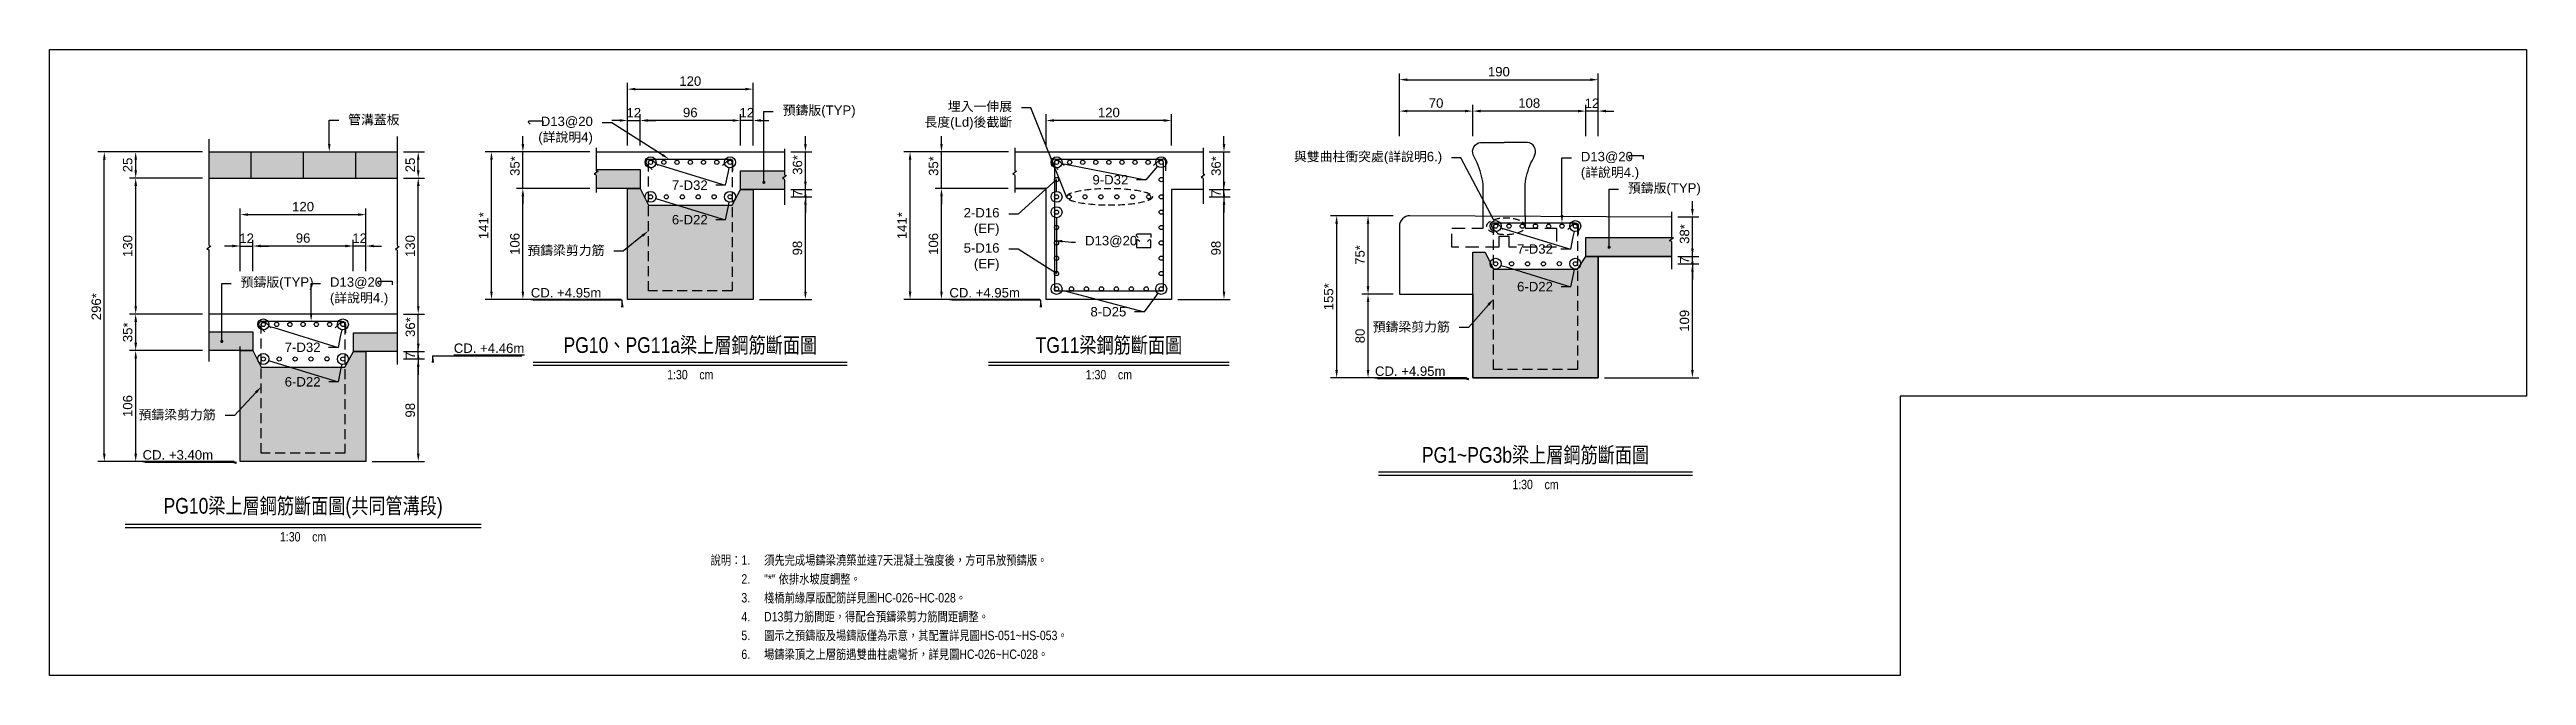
# Model space of a CAD drawing. Header units: millimetres. Extents: x 4668 to 40173, y -3560 to 14620.
# Drawn here: x 4694 to 7061, y -3560 to -2962 of the extents above; entities that cross this region are included whole.
import ezdxf
from ezdxf import colors
from ezdxf.entities.mleader import LeaderData, LeaderLine
from ezdxf.enums import TextEntityAlignment as Align
from ezdxf.math import Vec2, Vec3

# ---------------------------------------------------------------- set-up
doc = ezdxf.new("R2010")
doc.units = ezdxf.units.MM
doc.linetypes.add('DASHED', pattern=[19.05, 12.7, -6.35])
doc.linetypes.add('HIDDEN2', pattern=[4.7625, 3.175, -1.5875])
doc.layers.get('0').transparency = 0.5
for name, color, linetype, transparency in [('HB_0', 7, 'Continuous', 0.5), ('HB_HATCH', 253, 'Continuous', 0.5), ('預鑄版_HATCH', 253, 'Continuous', 0.8)]:
    doc.layers.add(name, color=color, linetype=linetype, transparency=transparency)
for name, color, linetype in [('HB_DIM', 1, 'Continuous'), ('HB_TXT_CTEXT', 2, 'Continuous'), ('鋼筋', 3, 'Continuous')]:
    doc.layers.add(name, color=color, linetype=linetype)
doc.styles.get("Standard").update_dxf_attribs({"font": 'arial.ttf'})
doc.dimstyles.new('30', dxfattribs={"dimscale": 3, "dimtxt": 3, "dimasz": 2.5, "dimexe": 2, "dimexo": 2, "dimgap": 1, "dimtad": 1, "dimdsep": 46, "dimtxsty": 'Standard', "dimcen": 0, "dimclrd": 1, "dimclre": 1, "dimclrt": 2, "dimadec": 0, "dimazin": 0, "dimtfac": 1, "dimtix": 1, "dimtmove": 2, "dimatfit": 3, "dimfxl": 1, "dimtolj": 1, "dimtzin": 0, "dimarcsym": 0})

msp = doc.modelspace()

# ---------------------------------------------------------------- texts
at = {"layer": 'HB_TXT_CTEXT', "color": 3, "linetype": 'Continuous', "width": 0.8}
for s, p in [('PG10、PG11a梁上層鋼筋斷面圖', (5306.709, -3243.97)), ('TG11梁鋼筋斷面圖', (5706.709, -3243.97)), ('PG1~PG3b梁上層鋼筋斷面圖', (6114.39, -3348.97)), ('PG10梁上層鋼筋斷面圖(共同管溝段)', (4936.709, -3398.97))]:
    msp.add_text(s, height=15, rotation=360, dxfattribs=at).set_placement(p, align=Align.MIDDLE)
at = {"layer": 'HB_TXT_CTEXT', "linetype": 'Continuous', "width": 0.8}
for p in [(5306.709, -3272.47), (5706.709, -3272.47), (6114.39, -3377.47), (4936.709, -3427.47)]:
    msp.add_text('1:30    cm', height=9, rotation=360, dxfattribs=at).set_placement(p, align=Align.MIDDLE)

# ---------------------------------------------------------------- blocks, each defined once
blk = doc.blocks.new('共管蓋板')
at = {"layer": 'HB_0'}
h = blk.add_hatch(color=253, dxfattribs=at)
h.dxf.hatch_style = 1
h.paths.add_polyline_path([(90, 0), (-90, 0), (-90, -25), (90, -25)])
at = {"layer": 'HB_0', "linetype": 'Continuous'}
for p, q in [((-90, 0), (90, 0)), ((-90, -25), (90, -25))]:
    blk.add_line(p, q, dxfattribs=at)
at = {"layer": 'HB_0'}
for points in [[(0, 0), (0, -25)], [(50, 0), (50, -25)], [(-50, 0), (-50, -25)]]:
    blk.add_lwpolyline(points, dxfattribs=at)
blk = doc.blocks.new('預鑄單元說明')
at = {"layer": 'HB_TXT_CTEXT', "width": 0.8}
for s, p in [('說明：1.', (-422.8, 110.3)), ('2.', (-422.8, 92.3)), ('3.', (-422.8, 74.3)), ('4.', (-422.8, 56.3)), ('5.', (-422.8, 38.3)), ('6.', (-422.8, 20.3))]:
    blk.add_text(s, height=9, dxfattribs=at).set_placement(p, align=Align.MIDDLE_RIGHT)
for s, p in [('須先完成場鑄梁澆築並達7天混凝土強度後，方可吊放預鑄版。', (-409.5, 110.3)), ('"*" 依排水坡度調整。', (-409.5, 92.3)), ('棧橋前緣厚版配筋詳見圖HC-026~HC-028。', (-409.5, 74.3)), ('D13剪力筋間距，得配合預鑄梁剪力筋間距調整。', (-409.5, 56.3)), ('場鑄梁頂之上層筋遇雙曲柱處彎折，詳見圖HC-026~HC-028。', (-409.5, 20.3)), ('圖示之預鑄版及場鑄版僅為示意，其配置詳見圖HS-051~HS-053。', (-409.5, 38.3))]:
    blk.add_text(s, height=9, dxfattribs=at).set_placement(p, align=Align.MIDDLE_LEFT)
blk = doc.blocks.new('_DotBlank')
at = {"color": 0, "linetype": 'ByBlock', "lineweight": -2}
blk.add_line((-0.5, 0), (-1, 0), dxfattribs=at)
blk.add_circle((0, 0), 0.5, dxfattribs=at)
blk = doc.blocks.new('*U280')
at = {"layer": 'HB_0', "color": 3, "linetype": 'Continuous'}
blk.add_circle((0, 0), 2, dxfattribs=at)
blk = doc.blocks.new('*U279')
at = {"layer": 'HB_0', "color": 0, "linetype": 'ByBlock', "lineweight": -2}
for p in [(0, 0), (5.8, -11.3), (11.5, -22.6), (17.3, -33.8), (23, -45.1), (28.8, -56.4), (34.6, -67.7)]:
    blk.add_blockref('*U280', p, dxfattribs=at)
blk = doc.blocks.new('*U282')
at = {"layer": 'HB_0', "color": 3, "linetype": 'Continuous'}
blk.add_circle((0, 0), 2, dxfattribs=at)
blk = doc.blocks.new('*U281')
at = {"layer": 'HB_0', "color": 0, "linetype": 'ByBlock', "lineweight": -2}
for p in [(0, 0), (6.9, -13.5), (13.8, -27.1), (20.7, -40.6), (27.7, -54.1), (34.6, -67.7)]:
    blk.add_blockref('*U282', p, dxfattribs=at)
blk = doc.blocks.new('*D295')
at = {"layer": 'Defpoints', "color": 0}
for p in [(4746.7, -3059.5), (4846.7, -3059.5), (4876.7, -3355.5)]:
    blk.add_point(p, dxfattribs=at)
at = {"layer": 'HB_DIM', "color": 1, "linetype": 'Continuous', "lineweight": -2}
for p, q in [((4840.7, -3059.5), (4740.7, -3059.5)), ((4746.7, -3348), (4746.7, -3067)), ((4870.7, -3355.5), (4740.7, -3355.5))]:
    blk.add_line(p, q, dxfattribs=at)
at = {"layer": 'HB_DIM', "color": 1}
for points in [[(4748, -3067), (4745.5, -3067), (4746.7, -3059.5)], [(4745.5, -3348), (4748, -3348), (4746.7, -3355.5)]]:
    blk.add_solid(points, dxfattribs=at)
at = {"layer": 'HB_DIM', "color": 2, "insert": (4739.1, -3207.5), "char_height": 9, "attachment_point": 5, "rotation": 90}
blk.add_mtext('\\A1;296*', dxfattribs=at)
blk = doc.blocks.new('*D296')
at = {"layer": 'Defpoints', "color": 0}
for p in [(5026.7, -3250.5), (5026.7, -3257.5), (5046.7, -3250.5)]:
    blk.add_point(p, dxfattribs=at)
at = {"layer": 'HB_DIM', "color": 1, "linetype": 'Continuous', "lineweight": -2}
for p, q in [((5046.7, -3243), (5046.7, -3235.5)), ((5032.7, -3250.5), (5052.7, -3250.5)), ((5032.7, -3257.5), (5052.7, -3257.5)), ((5046.7, -3257.5), (5046.7, -3250.5)), ((5046.7, -3265), (5046.7, -3272.5))]:
    blk.add_line(p, q, dxfattribs=at)
at = {"layer": 'HB_DIM', "color": 1}
for points in [[(5045.5, -3243), (5048, -3243), (5046.7, -3250.5)], [(5048, -3265), (5045.5, -3265), (5046.7, -3257.5)]]:
    blk.add_solid(points, dxfattribs=at)
at = {"layer": 'HB_DIM', "color": 2, "insert": (5039.2, -3254), "char_height": 9, "attachment_point": 5, "rotation": 90}
blk.add_mtext('\\A1;7', dxfattribs=at)
blk = doc.blocks.new('*D297')
at = {"layer": 'Defpoints', "color": 0}
for p in [(5026.7, -3214.5), (5046.7, -3214.5), (5026.7, -3250.5)]:
    blk.add_point(p, dxfattribs=at)
at = {"layer": 'HB_DIM', "color": 1, "linetype": 'Continuous', "lineweight": -2}
for p, q in [((5032.7, -3214.5), (5052.7, -3214.5)), ((5046.7, -3207), (5046.7, -3199.5)), ((5046.7, -3250.5), (5046.7, -3214.5)), ((5032.7, -3250.5), (5052.7, -3250.5)), ((5046.7, -3258), (5046.7, -3265.5))]:
    blk.add_line(p, q, dxfattribs=at)
at = {"layer": 'HB_DIM', "color": 1}
for points in [[(5045.5, -3207), (5048, -3207), (5046.7, -3214.5)], [(5048, -3258), (5045.5, -3258), (5046.7, -3250.5)]]:
    blk.add_solid(points, dxfattribs=at)
at = {"layer": 'HB_DIM', "color": 2, "insert": (5039.2, -3227), "char_height": 9, "attachment_point": 5, "rotation": 90}
blk.add_mtext('\\A1;36*', dxfattribs=at)
blk = doc.blocks.new('*D298')
at = {"layer": 'Defpoints', "color": 0}
for p in [(5026.7, -3257.5), (5046.7, -3257.5), (4996.7, -3355.5)]:
    blk.add_point(p, dxfattribs=at)
at = {"layer": 'HB_DIM', "color": 1, "linetype": 'Continuous', "lineweight": -2}
for p, q in [((5032.7, -3257.5), (5052.7, -3257.5)), ((5046.7, -3348), (5046.7, -3265)), ((5002.7, -3355.5), (5052.7, -3355.5))]:
    blk.add_line(p, q, dxfattribs=at)
at = {"layer": 'HB_DIM', "color": 1}
for points in [[(5048, -3265), (5045.5, -3265), (5046.7, -3257.5)], [(5045.5, -3348), (5048, -3348), (5046.7, -3355.5)]]:
    blk.add_solid(points, dxfattribs=at)
at = {"layer": 'HB_DIM', "color": 2, "insert": (5039.1, -3306.5), "char_height": 9, "attachment_point": 5, "rotation": 90}
blk.add_mtext('\\A1;98', dxfattribs=at)
blk = doc.blocks.new('*D299')
at = {"layer": 'Defpoints', "color": 0}
for p in [(5026.7, -3084.5), (5046.7, -3084.5), (5026.7, -3214.5)]:
    blk.add_point(p, dxfattribs=at)
at = {"layer": 'HB_DIM', "color": 1, "linetype": 'Continuous', "lineweight": -2}
for p, q in [((5032.7, -3084.5), (5052.7, -3084.5)), ((5046.7, -3207), (5046.7, -3092)), ((5032.7, -3214.5), (5052.7, -3214.5))]:
    blk.add_line(p, q, dxfattribs=at)
at = {"layer": 'HB_DIM', "color": 1}
for points in [[(5048, -3092), (5045.5, -3092), (5046.7, -3084.5)], [(5045.5, -3207), (5048, -3207), (5046.7, -3214.5)]]:
    blk.add_solid(points, dxfattribs=at)
at = {"layer": 'HB_DIM', "color": 2, "insert": (5039.1, -3149.5), "char_height": 9, "attachment_point": 5, "rotation": 90}
blk.add_mtext('\\A1;130', dxfattribs=at)
blk = doc.blocks.new('*D300')
at = {"layer": 'Defpoints', "color": 0}
for p in [(5026.7, -3059.5), (5046.7, -3059.5), (5026.7, -3084.5)]:
    blk.add_point(p, dxfattribs=at)
at = {"layer": 'HB_DIM', "color": 1, "linetype": 'Continuous', "lineweight": -2}
for p, q in [((5032.7, -3059.5), (5052.7, -3059.5)), ((5046.7, -3077), (5046.7, -3067)), ((5032.7, -3084.5), (5052.7, -3084.5))]:
    blk.add_line(p, q, dxfattribs=at)
at = {"layer": 'HB_DIM', "color": 1}
for points in [[(5048, -3067), (5045.5, -3067), (5046.7, -3059.5)], [(5045.5, -3077), (5048, -3077), (5046.7, -3084.5)]]:
    blk.add_solid(points, dxfattribs=at)
at = {"layer": 'HB_DIM', "color": 2, "insert": (5039.1, -3072), "char_height": 9, "attachment_point": 5, "rotation": 90}
blk.add_mtext('\\A1;25', dxfattribs=at)
blk = doc.blocks.new('*D301')
at = {"layer": 'Defpoints', "color": 0}
for p in [(4776.7, -3059.5), (4846.7, -3059.5), (4846.7, -3084.5)]:
    blk.add_point(p, dxfattribs=at)
at = {"layer": 'HB_DIM', "color": 1, "linetype": 'Continuous', "lineweight": -2}
for p, q in [((4840.7, -3059.5), (4770.7, -3059.5)), ((4776.7, -3077), (4776.7, -3067)), ((4840.7, -3084.5), (4770.7, -3084.5))]:
    blk.add_line(p, q, dxfattribs=at)
at = {"layer": 'HB_DIM', "color": 1}
for points in [[(4778, -3067), (4775.5, -3067), (4776.7, -3059.5)], [(4775.5, -3077), (4778, -3077), (4776.7, -3084.5)]]:
    blk.add_solid(points, dxfattribs=at)
at = {"layer": 'HB_DIM', "color": 2, "insert": (4769.1, -3072), "char_height": 9, "attachment_point": 5, "rotation": 90}
blk.add_mtext('\\A1;25', dxfattribs=at)
blk = doc.blocks.new('*D302')
at = {"layer": 'Defpoints', "color": 0}
for p in [(4776.7, -3084.5), (4846.7, -3084.5), (4846.7, -3214.5)]:
    blk.add_point(p, dxfattribs=at)
at = {"layer": 'HB_DIM', "color": 1, "linetype": 'Continuous', "lineweight": -2}
for p, q in [((4840.7, -3084.5), (4770.7, -3084.5)), ((4776.7, -3207), (4776.7, -3092)), ((4840.7, -3214.5), (4770.7, -3214.5))]:
    blk.add_line(p, q, dxfattribs=at)
at = {"layer": 'HB_DIM', "color": 1}
for points in [[(4778, -3092), (4775.5, -3092), (4776.7, -3084.5)], [(4775.5, -3207), (4778, -3207), (4776.7, -3214.5)]]:
    blk.add_solid(points, dxfattribs=at)
at = {"layer": 'HB_DIM', "color": 2, "insert": (4769.1, -3149.5), "char_height": 9, "attachment_point": 5, "rotation": 90}
blk.add_mtext('\\A1;130', dxfattribs=at)
blk = doc.blocks.new('*D303')
at = {"layer": 'Defpoints', "color": 0}
for p in [(4776.7, -3249.5), (4846.7, -3249.5), (4876.7, -3355.5)]:
    blk.add_point(p, dxfattribs=at)
at = {"layer": 'HB_DIM', "color": 1, "linetype": 'Continuous', "lineweight": -2}
for p, q in [((4840.7, -3249.5), (4770.7, -3249.5)), ((4776.7, -3348), (4776.7, -3257)), ((4870.7, -3355.5), (4770.7, -3355.5))]:
    blk.add_line(p, q, dxfattribs=at)
at = {"layer": 'HB_DIM', "color": 1}
for points in [[(4778, -3257), (4775.5, -3257), (4776.7, -3249.5)], [(4775.5, -3348), (4778, -3348), (4776.7, -3355.5)]]:
    blk.add_solid(points, dxfattribs=at)
at = {"layer": 'HB_DIM', "color": 2, "insert": (4769.1, -3302.5), "char_height": 9, "attachment_point": 5, "rotation": 90}
blk.add_mtext('\\A1;106', dxfattribs=at)
blk = doc.blocks.new('*D304')
at = {"layer": 'Defpoints', "color": 0}
for p in [(5258.7, -3029.5), (5258.7, -3059.5), (5354.7, -3059.5)]:
    blk.add_point(p, dxfattribs=at)
at = {"layer": 'HB_DIM', "color": 1, "linetype": 'Continuous', "lineweight": -2}
for p, q in [((5258.7, -3053.5), (5258.7, -3023.5)), ((5347.2, -3029.5), (5266.2, -3029.5)), ((5354.7, -3053.5), (5354.7, -3023.5))]:
    blk.add_line(p, q, dxfattribs=at)
at = {"layer": 'HB_DIM', "color": 1}
for points in [[(5266.2, -3028.2), (5266.2, -3030.7), (5258.7, -3029.5)], [(5347.2, -3030.7), (5347.2, -3028.2), (5354.7, -3029.5)]]:
    blk.add_solid(points, dxfattribs=at)
at = {"layer": 'HB_DIM', "color": 2, "insert": (5306.7, -3021.9), "char_height": 9, "attachment_point": 5}
blk.add_mtext('\\A1;96', dxfattribs=at)
blk = doc.blocks.new('*D305')
at = {"layer": 'Defpoints', "color": 0}
for p in [(5366.7, -2999.5), (5246.7, -3059.5), (5366.7, -3059.5)]:
    blk.add_point(p, dxfattribs=at)
at = {"layer": 'HB_DIM', "color": 1, "linetype": 'Continuous', "lineweight": -2}
for p, q in [((5246.7, -3053.5), (5246.7, -2993.5)), ((5254.2, -2999.5), (5359.2, -2999.5)), ((5366.7, -3053.5), (5366.7, -2993.5))]:
    blk.add_line(p, q, dxfattribs=at)
at = {"layer": 'HB_DIM', "color": 1}
for points in [[(5254.2, -2998.2), (5254.2, -3000.7), (5246.7, -2999.5)], [(5359.2, -3000.7), (5359.2, -2998.2), (5366.7, -2999.5)]]:
    blk.add_solid(points, dxfattribs=at)
at = {"layer": 'HB_DIM', "color": 2, "insert": (5306.7, -2991.9), "char_height": 9, "attachment_point": 5}
blk.add_mtext('\\A1;120', dxfattribs=at)
blk = doc.blocks.new('*D306')
at = {"layer": 'Defpoints', "color": 0}
for p in [(5258.7, -3029.5), (5246.7, -3059.5), (5258.7, -3059.5)]:
    blk.add_point(p, dxfattribs=at)
at = {"layer": 'HB_DIM', "color": 1, "linetype": 'Continuous', "lineweight": -2}
for p, q in [((5239.2, -3029.5), (5231.7, -3029.5)), ((5246.7, -3053.5), (5246.7, -3023.5)), ((5246.7, -3029.5), (5258.7, -3029.5)), ((5258.7, -3053.5), (5258.7, -3023.5)), ((5266.2, -3029.5), (5273.7, -3029.5))]:
    blk.add_line(p, q, dxfattribs=at)
at = {"layer": 'HB_DIM', "color": 1}
for points in [[(5239.2, -3030.7), (5239.2, -3028.2), (5246.7, -3029.5)], [(5266.2, -3028.2), (5266.2, -3030.7), (5258.7, -3029.5)]]:
    blk.add_solid(points, dxfattribs=at)
at = {"layer": 'HB_DIM', "color": 2, "insert": (5252.7, -3022), "char_height": 9, "attachment_point": 5}
blk.add_mtext('\\A1;12', dxfattribs=at)
blk = doc.blocks.new('*D307')
at = {"layer": 'Defpoints', "color": 0}
for p in [(5354.7, -3029.5), (5354.7, -3059.5), (5366.7, -3059.5)]:
    blk.add_point(p, dxfattribs=at)
at = {"layer": 'HB_DIM', "color": 1, "linetype": 'Continuous', "lineweight": -2}
for p, q in [((5347.2, -3029.5), (5339.7, -3029.5)), ((5354.7, -3053.5), (5354.7, -3023.5)), ((5366.7, -3029.5), (5354.7, -3029.5)), ((5366.7, -3053.5), (5366.7, -3023.5)), ((5374.2, -3029.5), (5381.7, -3029.5))]:
    blk.add_line(p, q, dxfattribs=at)
at = {"layer": 'HB_DIM', "color": 1}
for points in [[(5347.2, -3030.7), (5347.2, -3028.2), (5354.7, -3029.5)], [(5374.2, -3028.2), (5374.2, -3030.7), (5366.7, -3029.5)]]:
    blk.add_solid(points, dxfattribs=at)
at = {"layer": 'HB_DIM', "color": 2, "insert": (5360.7, -3022), "char_height": 9, "attachment_point": 5}
blk.add_mtext('\\A1;12', dxfattribs=at)
blk = doc.blocks.new('*D308')
at = {"layer": 'Defpoints', "color": 0}
for p in [(5146.7, -3094.5), (5216.6, -3094.5), (5246.7, -3200.5)]:
    blk.add_point(p, dxfattribs=at)
at = {"layer": 'HB_DIM', "color": 1, "linetype": 'Continuous', "lineweight": -2}
for p, q in [((5210.6, -3094.5), (5140.7, -3094.5)), ((5146.7, -3193), (5146.7, -3102)), ((5240.7, -3200.5), (5140.7, -3200.5))]:
    blk.add_line(p, q, dxfattribs=at)
at = {"layer": 'HB_DIM', "color": 1}
for points in [[(5148, -3102), (5145.5, -3102), (5146.7, -3094.5)], [(5145.5, -3193), (5148, -3193), (5146.7, -3200.5)]]:
    blk.add_solid(points, dxfattribs=at)
at = {"layer": 'HB_DIM', "color": 2, "insert": (5139.1, -3147.5), "char_height": 9, "attachment_point": 5, "rotation": 90}
blk.add_mtext('\\A1;106', dxfattribs=at)
blk = doc.blocks.new('*D309')
at = {"layer": 'Defpoints', "color": 0}
for p in [(5116.7, -3059.5), (5216.7, -3059.5), (5246.7, -3200.5)]:
    blk.add_point(p, dxfattribs=at)
at = {"layer": 'HB_DIM', "color": 1, "linetype": 'Continuous', "lineweight": -2}
for p, q in [((5210.7, -3059.5), (5110.7, -3059.5)), ((5116.7, -3193), (5116.7, -3067)), ((5240.7, -3200.5), (5110.7, -3200.5))]:
    blk.add_line(p, q, dxfattribs=at)
at = {"layer": 'HB_DIM', "color": 1}
for points in [[(5118, -3067), (5115.5, -3067), (5116.7, -3059.5)], [(5115.5, -3193), (5118, -3193), (5116.7, -3200.5)]]:
    blk.add_solid(points, dxfattribs=at)
at = {"layer": 'HB_DIM', "color": 2, "insert": (5109.1, -3130), "char_height": 9, "attachment_point": 5, "rotation": 90}
blk.add_mtext('\\A1;141*', dxfattribs=at)
blk = doc.blocks.new('*D310')
at = {"layer": 'Defpoints', "color": 0}
for p in [(5146.7, -3059.5), (5216.7, -3059.5), (5216.6, -3094.5)]:
    blk.add_point(p, dxfattribs=at)
at = {"layer": 'HB_DIM', "color": 1, "linetype": 'Continuous', "lineweight": -2}
for p, q in [((5146.7, -3052), (5146.7, -3044.5)), ((5210.7, -3059.5), (5140.7, -3059.5)), ((5146.7, -3094.5), (5146.7, -3059.5)), ((5210.6, -3094.5), (5140.7, -3094.5)), ((5146.7, -3102), (5146.7, -3109.5))]:
    blk.add_line(p, q, dxfattribs=at)
at = {"layer": 'HB_DIM', "color": 1}
for points in [[(5145.5, -3052), (5148, -3052), (5146.7, -3059.5)], [(5148, -3102), (5145.5, -3102), (5146.7, -3094.5)]]:
    blk.add_solid(points, dxfattribs=at)
at = {"layer": 'HB_DIM', "color": 2, "insert": (5139.2, -3073), "char_height": 9, "attachment_point": 5, "rotation": 90}
blk.add_mtext('\\A1;35*', dxfattribs=at)
blk = doc.blocks.new('*D311')
at = {"layer": 'Defpoints', "color": 0}
for p in [(5546.7, -3094.5), (5616.6, -3094.5), (5646.7, -3200.5)]:
    blk.add_point(p, dxfattribs=at)
at = {"layer": 'HB_DIM', "color": 1, "linetype": 'Continuous', "lineweight": -2}
for p, q in [((5610.6, -3094.5), (5540.7, -3094.5)), ((5546.7, -3193), (5546.7, -3102)), ((5640.7, -3200.5), (5540.7, -3200.5))]:
    blk.add_line(p, q, dxfattribs=at)
at = {"layer": 'HB_DIM', "color": 1}
for points in [[(5548, -3102), (5545.5, -3102), (5546.7, -3094.5)], [(5545.5, -3193), (5548, -3193), (5546.7, -3200.5)]]:
    blk.add_solid(points, dxfattribs=at)
at = {"layer": 'HB_DIM', "color": 2, "insert": (5539.1, -3147.5), "char_height": 9, "attachment_point": 5, "rotation": 90}
blk.add_mtext('\\A1;106', dxfattribs=at)
blk = doc.blocks.new('*D312')
at = {"layer": 'Defpoints', "color": 0}
for p in [(5516.7, -3059.5), (5616.7, -3059.5), (5646.7, -3200.5)]:
    blk.add_point(p, dxfattribs=at)
at = {"layer": 'HB_DIM', "color": 1, "linetype": 'Continuous', "lineweight": -2}
for p, q in [((5610.7, -3059.5), (5510.7, -3059.5)), ((5516.7, -3193), (5516.7, -3067)), ((5640.7, -3200.5), (5510.7, -3200.5))]:
    blk.add_line(p, q, dxfattribs=at)
at = {"layer": 'HB_DIM', "color": 1}
for points in [[(5518, -3067), (5515.5, -3067), (5516.7, -3059.5)], [(5515.5, -3193), (5518, -3193), (5516.7, -3200.5)]]:
    blk.add_solid(points, dxfattribs=at)
at = {"layer": 'HB_DIM', "color": 2, "insert": (5509.1, -3130), "char_height": 9, "attachment_point": 5, "rotation": 90}
blk.add_mtext('\\A1;141*', dxfattribs=at)
blk = doc.blocks.new('*D313')
at = {"layer": 'Defpoints', "color": 0}
for p in [(5546.7, -3059.5), (5616.7, -3059.5), (5616.6, -3094.5)]:
    blk.add_point(p, dxfattribs=at)
at = {"layer": 'HB_DIM', "color": 1, "linetype": 'Continuous', "lineweight": -2}
for p, q in [((5546.7, -3052), (5546.7, -3044.5)), ((5610.7, -3059.5), (5540.7, -3059.5)), ((5546.7, -3094.5), (5546.7, -3059.5)), ((5610.6, -3094.5), (5540.7, -3094.5)), ((5546.7, -3102), (5546.7, -3109.5))]:
    blk.add_line(p, q, dxfattribs=at)
at = {"layer": 'HB_DIM', "color": 1}
for points in [[(5545.5, -3052), (5548, -3052), (5546.7, -3059.5)], [(5548, -3102), (5545.5, -3102), (5546.7, -3094.5)]]:
    blk.add_solid(points, dxfattribs=at)
at = {"layer": 'HB_DIM', "color": 2, "insert": (5539.2, -3073), "char_height": 9, "attachment_point": 5, "rotation": 90}
blk.add_mtext('\\A1;35*', dxfattribs=at)
blk = doc.blocks.new('*D314')
at = {"layer": 'Defpoints', "color": 0}
for p in [(5796.7, -3095.5), (5816.7, -3095.5), (5796.7, -3102.5)]:
    blk.add_point(p, dxfattribs=at)
at = {"layer": 'HB_DIM', "color": 1, "linetype": 'Continuous', "lineweight": -2}
for p, q in [((5802.7, -3095.5), (5822.7, -3095.5)), ((5816.7, -3088), (5816.7, -3080.5)), ((5816.7, -3102.5), (5816.7, -3095.5)), ((5802.7, -3102.5), (5822.7, -3102.5)), ((5816.7, -3110), (5816.7, -3117.5))]:
    blk.add_line(p, q, dxfattribs=at)
at = {"layer": 'HB_DIM', "color": 1}
for points in [[(5815.5, -3088), (5818, -3088), (5816.7, -3095.5)], [(5818, -3110), (5815.5, -3110), (5816.7, -3102.5)]]:
    blk.add_solid(points, dxfattribs=at)
at = {"layer": 'HB_DIM', "color": 2, "insert": (5809.2, -3099), "char_height": 9, "attachment_point": 5, "rotation": 90}
blk.add_mtext('\\A1;7', dxfattribs=at)
blk = doc.blocks.new('*D315')
at = {"layer": 'Defpoints', "color": 0}
for p in [(5796.7, -3059.5), (5816.7, -3059.5), (5796.7, -3095.5)]:
    blk.add_point(p, dxfattribs=at)
at = {"layer": 'HB_DIM', "color": 1, "linetype": 'Continuous', "lineweight": -2}
for p, q in [((5816.7, -3052), (5816.7, -3044.5)), ((5802.7, -3059.5), (5822.7, -3059.5)), ((5816.7, -3095.5), (5816.7, -3059.5)), ((5802.7, -3095.5), (5822.7, -3095.5)), ((5816.7, -3103), (5816.7, -3110.5))]:
    blk.add_line(p, q, dxfattribs=at)
at = {"layer": 'HB_DIM', "color": 1}
for points in [[(5815.5, -3052), (5818, -3052), (5816.7, -3059.5)], [(5818, -3103), (5815.5, -3103), (5816.7, -3095.5)]]:
    blk.add_solid(points, dxfattribs=at)
at = {"layer": 'HB_DIM', "color": 2, "insert": (5809.2, -3073), "char_height": 9, "attachment_point": 5, "rotation": 90}
blk.add_mtext('\\A1;36*', dxfattribs=at)
blk = doc.blocks.new('*D316')
at = {"layer": 'Defpoints', "color": 0}
for p in [(5796.7, -3102.5), (5816.7, -3102.5), (5766.7, -3200.5)]:
    blk.add_point(p, dxfattribs=at)
at = {"layer": 'HB_DIM', "color": 1, "linetype": 'Continuous', "lineweight": -2}
for p, q in [((5802.7, -3102.5), (5822.7, -3102.5)), ((5816.7, -3193), (5816.7, -3110)), ((5772.7, -3200.5), (5822.7, -3200.5))]:
    blk.add_line(p, q, dxfattribs=at)
at = {"layer": 'HB_DIM', "color": 1}
for points in [[(5818, -3110), (5815.5, -3110), (5816.7, -3102.5)], [(5815.5, -3193), (5818, -3193), (5816.7, -3200.5)]]:
    blk.add_solid(points, dxfattribs=at)
at = {"layer": 'HB_DIM', "color": 2, "insert": (5809.1, -3151.5), "char_height": 9, "attachment_point": 5, "rotation": 90}
blk.add_mtext('\\A1;98', dxfattribs=at)
blk = doc.blocks.new('*U284')
at = {"layer": 'HB_0', "color": 3, "linetype": 'Continuous'}
blk.add_circle((0, 0), 2, dxfattribs=at)
blk = doc.blocks.new('*U283')
at = {"layer": 'HB_0', "color": 0, "linetype": 'ByBlock', "lineweight": -2}
for p in [(0, 0), (5.7, -11.1), (11.4, -22.3), (17.1, -33.4), (22.7, -44.5), (28.4, -55.7), (34.1, -66.8), (39.8, -77.9), (45.5, -89.1)]:
    blk.add_blockref('*U284', p, dxfattribs=at)
blk = doc.blocks.new('*D317')
at = {"layer": 'Defpoints', "color": 0}
for p in [(5646.7, -3029.5), (5646.7, -3059.5), (5766.7, -3059.5)]:
    blk.add_point(p, dxfattribs=at)
at = {"layer": 'HB_DIM', "color": 1, "linetype": 'Continuous', "lineweight": -2}
for p, q in [((5646.7, -3053.5), (5646.7, -3023.5)), ((5759.2, -3029.5), (5654.2, -3029.5)), ((5766.7, -3053.5), (5766.7, -3023.5))]:
    blk.add_line(p, q, dxfattribs=at)
at = {"layer": 'HB_DIM', "color": 1}
for points in [[(5654.2, -3028.2), (5654.2, -3030.7), (5646.7, -3029.5)], [(5759.2, -3030.7), (5759.2, -3028.2), (5766.7, -3029.5)]]:
    blk.add_solid(points, dxfattribs=at)
at = {"layer": 'HB_DIM', "color": 2, "insert": (5706.7, -3021.9), "char_height": 9, "attachment_point": 5}
blk.add_mtext('\\A1;120', dxfattribs=at)
blk = doc.blocks.new('*U286')
at = {"layer": '鋼筋', "linetype": 'Continuous'}
blk.add_circle((0, 0), 2, dxfattribs=at)
blk = doc.blocks.new('*U285')
at = {"color": 0, "linetype": 'ByBlock', "lineweight": -2}
for p in [(0, 0), (6.5, -12.7), (13, -25.4), (19.5, -38.2), (26, -50.9), (32.5, -63.6), (39, -76.3), (45.5, -89.1)]:
    blk.add_blockref('*U286', p, dxfattribs=at)
blk = doc.blocks.new('*D318')
at = {"layer": 'Defpoints', "color": 0}
for p in [(4888.7, -3149.5), (4888.7, -3179.5), (4984.7, -3179.5)]:
    blk.add_point(p, dxfattribs=at)
at = {"layer": 'HB_DIM', "color": 1, "linetype": 'Continuous', "lineweight": -2}
for p, q in [((4888.7, -3173.5), (4888.7, -3143.5)), ((4984.7, -3173.5), (4984.7, -3143.5)), ((4977.2, -3149.5), (4896.2, -3149.5))]:
    blk.add_line(p, q, dxfattribs=at)
at = {"layer": 'HB_DIM', "color": 1}
for points in [[(4896.2, -3148.2), (4896.2, -3150.7), (4888.7, -3149.5)], [(4977.2, -3150.7), (4977.2, -3148.2), (4984.7, -3149.5)]]:
    blk.add_solid(points, dxfattribs=at)
at = {"layer": 'HB_DIM', "color": 2, "insert": (4936.7, -3141.9), "char_height": 9, "attachment_point": 5}
blk.add_mtext('\\A1;96', dxfattribs=at)
blk = doc.blocks.new('*D319')
at = {"layer": 'Defpoints', "color": 0}
for p in [(4996.7, -3119.5), (4876.7, -3179.5), (4996.7, -3179.5)]:
    blk.add_point(p, dxfattribs=at)
at = {"layer": 'HB_DIM', "color": 1, "linetype": 'Continuous', "lineweight": -2}
for p, q in [((4876.7, -3173.5), (4876.7, -3113.5)), ((4884.2, -3119.5), (4989.2, -3119.5)), ((4996.7, -3173.5), (4996.7, -3113.5))]:
    blk.add_line(p, q, dxfattribs=at)
at = {"layer": 'HB_DIM', "color": 1}
for points in [[(4884.2, -3118.2), (4884.2, -3120.7), (4876.7, -3119.5)], [(4989.2, -3120.7), (4989.2, -3118.2), (4996.7, -3119.5)]]:
    blk.add_solid(points, dxfattribs=at)
at = {"layer": 'HB_DIM', "color": 2, "insert": (4936.7, -3111.9), "char_height": 9, "attachment_point": 5}
blk.add_mtext('\\A1;120', dxfattribs=at)
blk = doc.blocks.new('*D320')
at = {"layer": 'Defpoints', "color": 0}
for p in [(4888.7, -3149.5), (4876.7, -3179.5), (4888.7, -3179.5)]:
    blk.add_point(p, dxfattribs=at)
at = {"layer": 'HB_DIM', "color": 1, "linetype": 'Continuous', "lineweight": -2}
for p, q in [((4876.7, -3173.5), (4876.7, -3143.5)), ((4888.7, -3173.5), (4888.7, -3143.5)), ((4869.2, -3149.5), (4861.7, -3149.5)), ((4876.7, -3149.5), (4888.7, -3149.5)), ((4896.2, -3149.5), (4903.7, -3149.5))]:
    blk.add_line(p, q, dxfattribs=at)
at = {"layer": 'HB_DIM', "color": 1}
for points in [[(4869.2, -3150.7), (4869.2, -3148.2), (4876.7, -3149.5)], [(4896.2, -3148.2), (4896.2, -3150.7), (4888.7, -3149.5)]]:
    blk.add_solid(points, dxfattribs=at)
at = {"layer": 'HB_DIM', "color": 2, "insert": (4882.7, -3142), "char_height": 9, "attachment_point": 5}
blk.add_mtext('\\A1;12', dxfattribs=at)
blk = doc.blocks.new('*D321')
at = {"layer": 'Defpoints', "color": 0}
for p in [(4984.7, -3149.5), (4984.7, -3179.5), (4996.7, -3179.5)]:
    blk.add_point(p, dxfattribs=at)
at = {"layer": 'HB_DIM', "color": 1, "linetype": 'Continuous', "lineweight": -2}
for p, q in [((4984.7, -3173.5), (4984.7, -3143.5)), ((4996.7, -3173.5), (4996.7, -3143.5)), ((4977.2, -3149.5), (4969.7, -3149.5)), ((4996.7, -3149.5), (4984.7, -3149.5)), ((5004.2, -3149.5), (5011.7, -3149.5))]:
    blk.add_line(p, q, dxfattribs=at)
at = {"layer": 'HB_DIM', "color": 1}
for points in [[(4977.2, -3150.7), (4977.2, -3148.2), (4984.7, -3149.5)], [(5004.2, -3148.2), (5004.2, -3150.7), (4996.7, -3149.5)]]:
    blk.add_solid(points, dxfattribs=at)
at = {"layer": 'HB_DIM', "color": 2, "insert": (4990.7, -3142), "char_height": 9, "attachment_point": 5}
blk.add_mtext('\\A1;12', dxfattribs=at)
blk = doc.blocks.new('_Dot')
at = {"color": 0, "linetype": 'ByBlock', "lineweight": -2}
blk.add_line((-0.5, 0), (-1, 0), dxfattribs=at)
at = {"color": 0, "linetype": 'ByBlock', "const_width": 0.5}
blk.add_lwpolyline([(-0.25, 0, 1), (0.25, 0, 1)], format="xyb", close=True, dxfattribs=at)
blk = doc.blocks.new('A$C4606365A')
at = {"layer": 'HB_0', "linetype": 'Continuous'}
blk.add_lwpolyline([(0, 106), (12, 106), (20, 90), (100, 90), (108, 105), (120, 105), (120, 0), (0, 0), (0, 106)], dxfattribs=at)
blk = doc.blocks.new('*U288')
at = {"layer": 'HB_0', "color": 3, "linetype": 'Continuous'}
blk.add_circle((0, 0), 2, dxfattribs=at)
blk = doc.blocks.new('*U287')
at = {"layer": 'HB_0', "color": 0, "linetype": 'ByBlock', "lineweight": -2}
for p in [(0, 0), (5.8, -11.3), (11.5, -22.6), (17.3, -33.8), (23, -45.1), (28.8, -56.4), (34.6, -67.7)]:
    blk.add_blockref('*U288', p, dxfattribs=at)
blk = doc.blocks.new('*U290')
at = {"layer": 'HB_0', "color": 3, "linetype": 'Continuous'}
blk.add_circle((0, 0), 2, dxfattribs=at)
blk = doc.blocks.new('*U289')
at = {"layer": 'HB_0', "color": 0, "linetype": 'ByBlock', "lineweight": -2}
for p in [(0, 0), (6.9, -13.5), (13.8, -27.1), (20.7, -40.6), (27.7, -54.1), (34.6, -67.7)]:
    blk.add_blockref('*U290', p, dxfattribs=at)
blk = doc.blocks.new('*D322')
at = {"layer": 'Defpoints', "color": 0}
for p in [(5396.7, -3095.5), (5416.7, -3095.5), (5396.7, -3102.5)]:
    blk.add_point(p, dxfattribs=at)
at = {"layer": 'HB_DIM', "color": 1, "linetype": 'Continuous', "lineweight": -2}
for p, q in [((5402.7, -3095.5), (5422.7, -3095.5)), ((5416.7, -3088), (5416.7, -3080.5)), ((5416.7, -3102.5), (5416.7, -3095.5)), ((5402.7, -3102.5), (5422.7, -3102.5)), ((5416.7, -3110), (5416.7, -3117.5))]:
    blk.add_line(p, q, dxfattribs=at)
at = {"layer": 'HB_DIM', "color": 1}
for points in [[(5415.5, -3088), (5418, -3088), (5416.7, -3095.5)], [(5418, -3110), (5415.5, -3110), (5416.7, -3102.5)]]:
    blk.add_solid(points, dxfattribs=at)
at = {"layer": 'HB_DIM', "color": 2, "insert": (5409.2, -3099), "char_height": 9, "attachment_point": 5, "rotation": 90}
blk.add_mtext('\\A1;7', dxfattribs=at)
blk = doc.blocks.new('*D323')
at = {"layer": 'Defpoints', "color": 0}
for p in [(5396.7, -3059.5), (5416.7, -3059.5), (5396.7, -3095.5)]:
    blk.add_point(p, dxfattribs=at)
at = {"layer": 'HB_DIM', "color": 1, "linetype": 'Continuous', "lineweight": -2}
for p, q in [((5416.7, -3052), (5416.7, -3044.5)), ((5402.7, -3059.5), (5422.7, -3059.5)), ((5416.7, -3095.5), (5416.7, -3059.5)), ((5402.7, -3095.5), (5422.7, -3095.5)), ((5416.7, -3103), (5416.7, -3110.5))]:
    blk.add_line(p, q, dxfattribs=at)
at = {"layer": 'HB_DIM', "color": 1}
for points in [[(5415.5, -3052), (5418, -3052), (5416.7, -3059.5)], [(5418, -3103), (5415.5, -3103), (5416.7, -3095.5)]]:
    blk.add_solid(points, dxfattribs=at)
at = {"layer": 'HB_DIM', "color": 2, "insert": (5409.2, -3072), "char_height": 9, "attachment_point": 5, "rotation": 90}
blk.add_mtext('\\A1;36*', dxfattribs=at)
blk = doc.blocks.new('*D324')
at = {"layer": 'Defpoints', "color": 0}
for p in [(5396.7, -3102.5), (5416.7, -3102.5), (5366.7, -3200.5)]:
    blk.add_point(p, dxfattribs=at)
at = {"layer": 'HB_DIM', "color": 1, "linetype": 'Continuous', "lineweight": -2}
for p, q in [((5402.7, -3102.5), (5422.7, -3102.5)), ((5416.7, -3193), (5416.7, -3110)), ((5372.7, -3200.5), (5422.7, -3200.5))]:
    blk.add_line(p, q, dxfattribs=at)
at = {"layer": 'HB_DIM', "color": 1}
for points in [[(5418, -3110), (5415.5, -3110), (5416.7, -3102.5)], [(5415.5, -3193), (5418, -3193), (5416.7, -3200.5)]]:
    blk.add_solid(points, dxfattribs=at)
at = {"layer": 'HB_DIM', "color": 2, "insert": (5409.1, -3151.5), "char_height": 9, "attachment_point": 5, "rotation": 90}
blk.add_mtext('\\A1;98', dxfattribs=at)
blk = doc.blocks.new('*D325')
at = {"layer": 'Defpoints', "color": 0}
for p in [(6244.4, -3159.5), (6244.4, -3166.5), (6264.4, -3159.5)]:
    blk.add_point(p, dxfattribs=at)
at = {"layer": 'HB_DIM', "color": 1, "linetype": 'Continuous', "lineweight": -2}
for p, q in [((6264.4, -3152), (6264.4, -3144.5)), ((6250.4, -3159.5), (6270.4, -3159.5)), ((6250.4, -3166.5), (6270.4, -3166.5)), ((6264.4, -3166.5), (6264.4, -3159.5)), ((6264.4, -3174), (6264.4, -3181.5))]:
    blk.add_line(p, q, dxfattribs=at)
at = {"layer": 'HB_DIM', "color": 1}
for points in [[(6263.1, -3152), (6265.6, -3152), (6264.4, -3159.5)], [(6265.6, -3174), (6263.1, -3174), (6264.4, -3166.5)]]:
    blk.add_solid(points, dxfattribs=at)
at = {"layer": 'HB_DIM', "color": 2, "insert": (6256.9, -3163), "char_height": 9, "attachment_point": 5, "rotation": 90}
blk.add_mtext('\\A1;7', dxfattribs=at)
blk = doc.blocks.new('*U292')
at = {"layer": 'HB_0', "color": 3, "linetype": 'Continuous'}
blk.add_circle((0, 0), 2, dxfattribs=at)
blk = doc.blocks.new('*U291')
at = {"layer": 'HB_0', "color": 0, "linetype": 'ByBlock', "lineweight": -2}
for p in [(0, 0), (5.8, -11.3), (11.5, -22.6), (17.3, -33.8), (23, -45.1), (28.8, -56.4), (34.6, -67.7)]:
    blk.add_blockref('*U292', p, dxfattribs=at)
blk = doc.blocks.new('*U294')
at = {"layer": 'HB_0', "color": 3, "linetype": 'Continuous'}
blk.add_circle((0, 0), 2, dxfattribs=at)
blk = doc.blocks.new('*U293')
at = {"layer": 'HB_0', "color": 0, "linetype": 'ByBlock', "lineweight": -2}
for p in [(0, 0), (6.9, -13.5), (13.8, -27.1), (20.7, -40.6), (27.7, -54.1), (34.6, -67.7)]:
    blk.add_blockref('*U294', p, dxfattribs=at)
blk = doc.blocks.new('*D326')
at = {"layer": 'Defpoints', "color": 0}
for p in [(6244.4, -3121.5), (6264.4, -3121.5), (6244.4, -3159.5)]:
    blk.add_point(p, dxfattribs=at)
at = {"layer": 'HB_DIM', "color": 1, "linetype": 'Continuous', "lineweight": -2}
for p, q in [((6250.4, -3121.5), (6270.4, -3121.5)), ((6264.4, -3114), (6264.4, -3106.5)), ((6264.4, -3159.5), (6264.4, -3121.5)), ((6250.4, -3159.5), (6270.4, -3159.5)), ((6264.4, -3167), (6264.4, -3174.5))]:
    blk.add_line(p, q, dxfattribs=at)
at = {"layer": 'HB_DIM', "color": 1}
for points in [[(6263.1, -3114), (6265.6, -3114), (6264.4, -3121.5)], [(6265.6, -3167), (6263.1, -3167), (6264.4, -3159.5)]]:
    blk.add_solid(points, dxfattribs=at)
at = {"layer": 'HB_DIM', "color": 2, "insert": (6256.9, -3138), "char_height": 9, "attachment_point": 5, "rotation": 90}
blk.add_mtext('\\A1;38*', dxfattribs=at)
blk = doc.blocks.new('*D327')
at = {"layer": 'Defpoints', "color": 0}
for p in [(6244.4, -3166.5), (6264.4, -3166.5), (6174.4, -3275.5)]:
    blk.add_point(p, dxfattribs=at)
at = {"layer": 'HB_DIM', "color": 1, "linetype": 'Continuous', "lineweight": -2}
for p, q in [((6250.4, -3166.5), (6270.4, -3166.5)), ((6264.4, -3268), (6264.4, -3174)), ((6180.4, -3275.5), (6270.4, -3275.5))]:
    blk.add_line(p, q, dxfattribs=at)
at = {"layer": 'HB_DIM', "color": 1}
for points in [[(6265.6, -3174), (6263.1, -3174), (6264.4, -3166.5)], [(6263.1, -3268), (6265.6, -3268), (6264.4, -3275.5)]]:
    blk.add_solid(points, dxfattribs=at)
at = {"layer": 'HB_DIM', "color": 2, "insert": (6256.8, -3221), "char_height": 9, "attachment_point": 5, "rotation": 90}
blk.add_mtext('\\A1;109', dxfattribs=at)
blk = doc.blocks.new('150T')
at = {"layer": 'HB_0', "color": 1, "linetype": 'Continuous'}
for points in [[(-20, -70), (-20, -40, 0.07193), (-25.7, -19.5, -0.041495), (-29.5, -11.8, -0.488993), (-22.5, 0), (0, 0)], [(20, -70), (20, -40, -0.07193), (25.7, -19.5, 0.041495), (29.5, -11.8, 0.488993), (22.5, 0), (0, 0)]]:
    blk.add_lwpolyline(points, format="xyb", dxfattribs=at)
at = {"layer": 'HB_0', "color": 252, "linetype": 'DASHED'}
blk.add_lwpolyline([(20, -70), (20, -82), (50, -82), (50, -100), (5, -100), (5, -90), (-5, -90), (-5, -100), (-50, -100), (-50, -82), (-20, -82), (-20, -70)], dxfattribs=at)
blk = doc.blocks.new('*D328')
at = {"layer": 'Defpoints', "color": 0}
for p in [(5954.4, -3195.5), (5984.4, -3195.5), (6054.4, -3275.5)]:
    blk.add_point(p, dxfattribs=at)
at = {"layer": 'HB_DIM', "color": 1, "linetype": 'Continuous', "lineweight": -2}
for p, q in [((5978.4, -3195.5), (5948.4, -3195.5)), ((5954.4, -3268), (5954.4, -3203)), ((6048.4, -3275.5), (5948.4, -3275.5))]:
    blk.add_line(p, q, dxfattribs=at)
at = {"layer": 'HB_DIM', "color": 1}
for points in [[(5955.6, -3203), (5953.1, -3203), (5954.4, -3195.5)], [(5953.1, -3268), (5955.6, -3268), (5954.4, -3275.5)]]:
    blk.add_solid(points, dxfattribs=at)
at = {"layer": 'HB_DIM', "color": 2, "insert": (5946.8, -3235.5), "char_height": 9, "attachment_point": 5, "rotation": 90}
blk.add_mtext('\\A1;80', dxfattribs=at)
blk = doc.blocks.new('*D329')
at = {"layer": 'Defpoints', "color": 0}
for p in [(5924.4, -3120.5), (5984.4, -3120.5), (6054.4, -3275.5)]:
    blk.add_point(p, dxfattribs=at)
at = {"layer": 'HB_DIM', "color": 1, "linetype": 'Continuous', "lineweight": -2}
for p, q in [((5978.4, -3120.5), (5918.4, -3120.5)), ((5924.4, -3268), (5924.4, -3128)), ((6048.4, -3275.5), (5918.4, -3275.5))]:
    blk.add_line(p, q, dxfattribs=at)
at = {"layer": 'HB_DIM', "color": 1}
for points in [[(5925.6, -3128), (5923.1, -3128), (5924.4, -3120.5)], [(5923.1, -3268), (5925.6, -3268), (5924.4, -3275.5)]]:
    blk.add_solid(points, dxfattribs=at)
at = {"layer": 'HB_DIM', "color": 2, "insert": (5916.7, -3198), "char_height": 9, "attachment_point": 5, "rotation": 90}
blk.add_mtext('\\A1;155*', dxfattribs=at)
blk = doc.blocks.new('*D330')
at = {"layer": 'Defpoints', "color": 0}
for p in [(5954.4, -3120.5), (5984.4, -3120.5), (5984.4, -3195.5)]:
    blk.add_point(p, dxfattribs=at)
at = {"layer": 'HB_DIM', "color": 1, "linetype": 'Continuous', "lineweight": -2}
for p, q in [((5978.4, -3120.5), (5948.4, -3120.5)), ((5954.4, -3188), (5954.4, -3128)), ((5978.4, -3195.5), (5948.4, -3195.5))]:
    blk.add_line(p, q, dxfattribs=at)
at = {"layer": 'HB_DIM', "color": 1}
for points in [[(5955.6, -3128), (5953.1, -3128), (5954.4, -3120.5)], [(5953.1, -3188), (5955.6, -3188), (5954.4, -3195.5)]]:
    blk.add_solid(points, dxfattribs=at)
at = {"layer": 'HB_DIM', "color": 2, "insert": (5946.7, -3158), "char_height": 9, "attachment_point": 5, "rotation": 90}
blk.add_mtext('\\A1;75*', dxfattribs=at)
blk = doc.blocks.new('*D331')
at = {"layer": 'Defpoints', "color": 0}
for p in [(6054.4, -3020.5), (6054.4, -3050.5), (6162.4, -3050.5)]:
    blk.add_point(p, dxfattribs=at)
at = {"layer": 'HB_DIM', "color": 1, "linetype": 'Continuous', "lineweight": -2}
for p, q in [((6054.4, -3044.5), (6054.4, -3014.5)), ((6154.9, -3020.5), (6061.9, -3020.5)), ((6162.4, -3044.5), (6162.4, -3014.5))]:
    blk.add_line(p, q, dxfattribs=at)
at = {"layer": 'HB_DIM', "color": 1}
for points in [[(6061.9, -3019.2), (6061.9, -3021.7), (6054.4, -3020.5)], [(6154.9, -3021.7), (6154.9, -3019.2), (6162.4, -3020.5)]]:
    blk.add_solid(points, dxfattribs=at)
at = {"layer": 'HB_DIM', "color": 2, "insert": (6108.4, -3012.9), "char_height": 9, "attachment_point": 5}
blk.add_mtext('\\A1;108', dxfattribs=at)
blk = doc.blocks.new('*D332')
at = {"layer": 'Defpoints', "color": 0}
for p in [(6174.4, -2990.5), (5984.4, -3050.5), (6174.4, -3050.5)]:
    blk.add_point(p, dxfattribs=at)
at = {"layer": 'HB_DIM', "color": 1, "linetype": 'Continuous', "lineweight": -2}
for p, q in [((5984.4, -3044.5), (5984.4, -2984.5)), ((5991.9, -2990.5), (6166.9, -2990.5)), ((6174.4, -3044.5), (6174.4, -2984.5))]:
    blk.add_line(p, q, dxfattribs=at)
at = {"layer": 'HB_DIM', "color": 1}
for points in [[(5991.9, -2989.2), (5991.9, -2991.7), (5984.4, -2990.5)], [(6166.9, -2991.7), (6166.9, -2989.2), (6174.4, -2990.5)]]:
    blk.add_solid(points, dxfattribs=at)
at = {"layer": 'HB_DIM', "color": 2, "insert": (6079.4, -2982.9), "char_height": 9, "attachment_point": 5}
blk.add_mtext('\\A1;190', dxfattribs=at)
blk = doc.blocks.new('*D333')
at = {"layer": 'Defpoints', "color": 0}
for p in [(6162.4, -3020.5), (6162.4, -3050.5), (6174.4, -3050.5)]:
    blk.add_point(p, dxfattribs=at)
at = {"layer": 'HB_DIM', "color": 1, "linetype": 'Continuous', "lineweight": -2}
for p, q in [((6154.9, -3020.5), (6147.4, -3020.5)), ((6162.4, -3044.5), (6162.4, -3014.5)), ((6174.4, -3020.5), (6162.4, -3020.5)), ((6174.4, -3044.5), (6174.4, -3014.5)), ((6181.9, -3020.5), (6189.4, -3020.5))]:
    blk.add_line(p, q, dxfattribs=at)
at = {"layer": 'HB_DIM', "color": 1}
for points in [[(6154.9, -3021.7), (6154.9, -3019.2), (6162.4, -3020.5)], [(6181.9, -3019.2), (6181.9, -3021.7), (6174.4, -3020.5)]]:
    blk.add_solid(points, dxfattribs=at)
at = {"layer": 'HB_DIM', "color": 2, "insert": (6168.4, -3013), "char_height": 9, "attachment_point": 5}
blk.add_mtext('\\A1;12', dxfattribs=at)
blk = doc.blocks.new('_None')
blk = doc.blocks.new('*D334')
at = {"layer": 'Defpoints', "color": 0}
for p in [(5984.4, -3020.5), (5984.4, -3050.5), (6054.4, -3050.5)]:
    blk.add_point(p, dxfattribs=at)
at = {"layer": 'HB_DIM', "color": 1, "linetype": 'Continuous', "lineweight": -2}
for p, q in [((5984.4, -3044.5), (5984.4, -3014.5)), ((6046.9, -3020.5), (5991.9, -3020.5)), ((6054.4, -3044.5), (6054.4, -3014.5))]:
    blk.add_line(p, q, dxfattribs=at)
at = {"layer": 'HB_DIM', "color": 1}
for points in [[(5991.9, -3019.2), (5991.9, -3021.7), (5984.4, -3020.5)], [(6046.9, -3021.7), (6046.9, -3019.2), (6054.4, -3020.5)]]:
    blk.add_solid(points, dxfattribs=at)
at = {"layer": 'HB_DIM', "color": 2, "insert": (6019.4, -3012.9), "char_height": 9, "attachment_point": 5}
blk.add_mtext('\\A1;70', dxfattribs=at)
blk = doc.blocks.new('*D335')
at = {"layer": 'Defpoints', "color": 0}
for p in [(4776.7, -3214.5), (4846.7, -3214.5), (4846.7, -3249.5)]:
    blk.add_point(p, dxfattribs=at)
at = {"layer": 'HB_DIM', "color": 1, "linetype": 'Continuous', "lineweight": -2}
for p, q in [((4840.7, -3214.5), (4770.7, -3214.5)), ((4776.7, -3242), (4776.7, -3222)), ((4840.7, -3249.5), (4770.7, -3249.5))]:
    blk.add_line(p, q, dxfattribs=at)
at = {"layer": 'HB_DIM', "color": 1}
for points in [[(4778, -3222), (4775.5, -3222), (4776.7, -3214.5)], [(4775.5, -3242), (4778, -3242), (4776.7, -3249.5)]]:
    blk.add_solid(points, dxfattribs=at)
at = {"layer": 'HB_DIM', "color": 2, "insert": (4769.1, -3232), "char_height": 9, "attachment_point": 5, "rotation": 90}
blk.add_mtext('\\A1;35*', dxfattribs=at)

# ---------------------------------------------------------------- dimensions: what is measured, and where the dimension line sits
at = {"layer": 'HB_DIM', "linetype": 'Continuous'}
for base, p1, p2, picture, middle in [((6174.39, -2990.47), (5984.39, -3050.47), (6174.39, -3050.47), '*D332', (6079.39, -2982.876)), ((5366.709, -2999.47), (5246.709, -3059.47), (5366.709, -3059.47), '*D305', (5306.709, -2991.876)), ((5258.709, -3029.47), (5246.709, -3059.47), (5258.709, -3059.47), '*D306', (5252.709, -3021.952)), ((4996.709, -3119.471), (4876.709, -3179.471), (4996.709, -3179.471), '*D319', (4936.709, -3111.876)), ((4888.709, -3149.471), (4876.709, -3179.471), (4888.709, -3179.471), '*D320', (4882.709, -3141.953))]:
    dim = msp.add_linear_dim(base=base, p1=p1, p2=p2, dimstyle='30', dxfattribs=at)
    dim.commit()
    dim.dimension.update_dxf_attribs({"geometry": picture, "text_midpoint": middle})
for base, p1, p2, angle, picture, middle in [((5258.709, -3029.47), (5354.709, -3059.47), (5258.709, -3059.47), 180, '*D304', (5306.709, -3021.876)), ((5354.709, -3029.47), (5366.709, -3059.47), (5354.709, -3059.47), 180, '*D307', (5360.709, -3021.952)), ((5646.709, -3029.47), (5766.709, -3059.47), (5646.709, -3059.47), 180, '*D317', (5706.709, -3021.876)), ((5984.39, -3020.47), (6054.39, -3050.47), (5984.39, -3050.47), 180, '*D334', (6019.39, -3012.876)), ((6054.39, -3020.47), (6162.39, -3050.47), (6054.39, -3050.47), 180, '*D331', (6108.39, -3012.876)), ((6162.39, -3020.47), (6174.39, -3050.47), (6162.39, -3050.47), 180, '*D333', (6168.39, -3012.952)), ((4776.709, -3059.47), (4846.709, -3084.47), (4846.709, -3059.47), 90, '*D301', (4769.115, -3071.97)), ((5046.709, -3059.47), (5026.709, -3084.47), (5026.709, -3059.47), 90, '*D300', (5039.115, -3071.97)), ((4776.709, -3084.47), (4846.709, -3214.47), (4846.709, -3084.47), 90, '*D302', (4769.115, -3149.47)), ((5046.709, -3084.47), (5026.709, -3214.47), (5026.709, -3084.47), 90, '*D299', (5039.115, -3149.47)), ((5146.709, -3094.468), (5246.709, -3200.47), (5216.569, -3094.468), 90, '*D308', (5139.115, -3147.469)), ((5416.709, -3095.47), (5396.709, -3102.469), (5396.709, -3095.47), 90, '*D322', (5409.209, -3098.97)), ((5546.709, -3094.468), (5646.709, -3200.47), (5616.569, -3094.468), 90, '*D311', (5539.115, -3147.469)), ((5816.709, -3095.47), (5796.709, -3102.47), (5796.709, -3095.47), 90, '*D314', (5809.209, -3098.97)), ((5416.709, -3102.47), (5366.709, -3200.47), (5396.709, -3102.47), 90, '*D324', (5409.115, -3151.47)), ((5816.709, -3102.47), (5766.709, -3200.47), (5796.709, -3102.47), 90, '*D316', (5809.115, -3151.47)), ((4888.709, -3149.471), (4984.709, -3179.471), (4888.709, -3179.471), 180, '*D318', (4936.709, -3141.876)), ((4984.709, -3149.471), (4996.709, -3179.471), (4984.709, -3179.471), 180, '*D321', (4990.709, -3141.953)), ((6264.39, -3159.47), (6244.39, -3166.47), (6244.39, -3159.47), 90, '*D325', (6256.89, -3162.97)), ((6264.39, -3166.47), (6174.39, -3275.47), (6244.39, -3166.47), 90, '*D327', (6256.796, -3220.97)), ((5954.39, -3195.47), (6054.39, -3275.47), (5984.39, -3195.47), 90, '*D328', (5946.796, -3235.47)), ((5046.709, -3250.47), (5026.709, -3257.469), (5026.709, -3250.47), 90, '*D296', (5039.209, -3253.97)), ((4776.709, -3249.47), (4876.709, -3355.47), (4846.709, -3249.47), 90, '*D303', (4769.115, -3302.47)), ((5046.709, -3257.47), (4996.709, -3355.47), (5026.709, -3257.47), 90, '*D298', (5039.115, -3306.47))]:
    dim = msp.add_linear_dim(base=base, p1=p1, p2=p2, angle=angle, dimstyle='30', dxfattribs=at)
    dim.commit()
    dim.dimension.update_dxf_attribs({"geometry": picture, "text_midpoint": middle})
for base, p1, p2, picture, middle in [((5146.709, -3059.47), (5216.569, -3094.468), (5216.709, -3059.47), '*D310', (5139.209, -3072.97)), ((5416.709, -3059.469), (5396.709, -3095.47), (5396.709, -3059.469), '*D323', (5409.209, -3071.97)), ((5546.709, -3059.47), (5616.569, -3094.468), (5616.709, -3059.47), '*D313', (5539.209, -3072.97)), ((5816.709, -3059.47), (5796.709, -3095.47), (5796.709, -3059.47), '*D315', (5809.209, -3072.97)), ((6264.39, -3121.47), (6244.39, -3159.47), (6244.39, -3121.47), '*D326', (6256.89, -3137.97)), ((5046.709, -3214.469), (5026.709, -3250.47), (5026.709, -3214.469), '*D297', (5039.209, -3226.97))]:
    dim = msp.add_linear_dim(base=base, p1=p1, p2=p2, angle=90, text='<>*', dimstyle='30', dxfattribs=at)
    dim.commit()
    dim.dimension.update_dxf_attribs({"geometry": picture, "text_midpoint": middle, "dimtype": 160})
for base, p1, p2, picture, middle in [((4746.709, -3059.47), (4876.709, -3355.47), (4846.709, -3059.47), '*D295', (4739.061, -3207.47)), ((5116.709, -3059.47), (5246.709, -3200.47), (5216.709, -3059.47), '*D309', (5109.137, -3129.97)), ((5516.709, -3059.47), (5646.709, -3200.47), (5616.709, -3059.47), '*D312', (5509.137, -3129.97)), ((5924.39, -3120.47), (6054.39, -3275.47), (5984.39, -3120.47), '*D329', (5916.742, -3197.97)), ((5954.39, -3120.47), (5984.39, -3195.47), (5984.39, -3120.47), '*D330', (5946.742, -3157.97)), ((4776.709, -3214.47), (4846.709, -3249.471), (4846.709, -3214.47), '*D335', (4769.061, -3231.971))]:
    dim = msp.add_linear_dim(base=base, p1=p1, p2=p2, angle=90, text='<>*', dimstyle='30', dxfattribs=at)
    dim.commit()
    dim.dimension.update_dxf_attribs({"geometry": picture, "text_midpoint": middle})

# ---------------------------------------------------------------- hatches: boundary and pattern name
at = {"layer": 'HB_0'}
h = msp.add_hatch(color=253, dxfattribs=at)
h.dxf.hatch_style = 1
h.paths.add_polyline_path([(5246.709, -3200.47), (5246.709, -3094.47), (5258.709, -3094.47), (5266.709, -3110.471), (5346.709, -3110.471), (5354.709, -3095.47), (5366.709, -3095.47), (5366.709, -3200.47)])
h = msp.add_hatch(color=253, dxfattribs=at)
h.dxf.hatch_style = 1
edge = h.paths.add_edge_path()
edge.add_arc((6243.04, -3145.663), 1.35, 0.298738, 111.898738)
edge.add_line((6242.537, -3144.411), (6246.244, -3141.53))
edge.add_arc((6245.745, -3140.27), 1.355, 242.342136, 291.6, ccw=False)
edge.add_line((6245.116, -3141.47), (6162.39, -3141.47))
edge.add_line((6162.39, -3141.47), (6162.39, -3159.47))
edge.add_line((6162.39, -3159.47), (6244.39, -3159.47))
edge.add_line((6244.39, -3159.47), (6244.39, -3145.656))
h = msp.add_hatch(color=253, dxfattribs=at)
h.dxf.hatch_style = 1
h.paths.add_polyline_path([(4876.709, -3355.47), (4876.709, -3249.47), (4888.709, -3249.47), (4896.709, -3265.471), (4976.709, -3265.471), (4984.709, -3250.47), (4996.709, -3250.47), (4996.709, -3355.47)])
at = {"layer": 'HB_HATCH'}
h = msp.add_hatch(color=256, dxfattribs=at)
h.dxf.hatch_style = 2
h.paths.add_polyline_path([(6054.39, -3155.47), (6066.39, -3155.47), (6074.39, -3171.47), (6154.39, -3171.47), (6162.39, -3159.47), (6174.39, -3159.47), (6174.39, -3275.47), (6054.39, -3275.47)])
at = {"layer": '預鑄版_HATCH', "linetype": 'Continuous'}
h = msp.add_hatch(color=256, dxfattribs=at)
h.dxf.hatch_style = 2
h.paths.add_polyline_path([(5216.709, -3076.471), (5216.709, -3094.471), (5258.709, -3094.471), (5258.709, -3076.471)])
h = msp.add_hatch(color=256, dxfattribs=at)
h.dxf.hatch_style = 2
h.paths.add_polyline_path([(5396.709, -3095.47), (5396.783, -3077.47), (5354.709, -3077.47), (5354.709, -3095.47)])
h = msp.add_hatch(color=256, dxfattribs=at)
h.dxf.hatch_style = 2
h.paths.add_polyline_path([(4846.709, -3231.471), (4846.709, -3249.471), (4888.709, -3249.471), (4888.709, -3231.471)])
h = msp.add_hatch(color=256, dxfattribs=at)
h.dxf.hatch_style = 2
h.paths.add_polyline_path([(5026.709, -3250.47), (5026.783, -3232.47), (4984.709, -3232.47), (4984.709, -3250.47)])

# ---------------------------------------------------------------- linework, layer by layer
at = {"layer": 'Defpoints', "color": 1, "linetype": 'Continuous'}
msp.add_lwpolyline([(4694.39, -2961.61), (7061.39, -2961.61), (7061.39, -3293.11), (6462.89, -3293.11), (6462.89, -3560.11), (4694.39, -3560.11), (4694.39, -2961.61)], dxfattribs=at)
at = {"layer": 'HB_0', "linetype": 'Continuous'}
msp.add_line((5216.709, -3059.47), (5396.709, -3059.47), dxfattribs=at)
at = {"layer": 'HB_0', "color": 7, "linetype": 'Continuous'}
for p, q in [((5616.709, -3059.47), (5796.709, -3059.47)), ((5646.709, -3094.471), (5616.709, -3094.471)), ((5616.709, -3094.471), (5646.709, -3094.471)), ((5646.709, -3200.47), (5646.709, -3094.47)), ((5796.709, -3095.47), (5766.709, -3095.47)), ((5766.709, -3095.47), (5766.709, -3200.47)), ((5766.709, -3200.47), (5646.709, -3200.47))]:
    msp.add_line(p, q, dxfattribs=at)
at = {"layer": 'HB_0'}
msp.add_line((4846.709, -3214.421), (5026.709, -3214.47), dxfattribs=at)
at = {"layer": 'HB_0', "ltscale": 0.5}
msp.add_line((4876.709, -3355.47), (4876.709, -3245.471), dxfattribs=at)
at = {"layer": 'HB_0', "color": 4}
msp.add_line((4996.709, -3355.47), (4876.709, -3355.47), dxfattribs=at)
at = {"layer": 'HB_0', "color": 7, "linetype": 'Continuous'}
for points in [[(5216.709, -3076.471), (5258.709, -3076.471), (5258.709, -3094.471), (5216.709, -3094.471)], [(5396.709, -3095.47), (5354.709, -3095.47), (5354.709, -3077.47), (5396.783, -3077.47)], [(4846.709, -3231.471), (4888.709, -3231.471), (4888.709, -3249.471), (4846.709, -3249.471)], [(5026.709, -3250.47), (4984.709, -3250.47), (4984.709, -3232.47), (5026.783, -3232.47)]]:
    msp.add_lwpolyline(points, dxfattribs=at)
at = {"layer": 'HB_0', "color": 7}
msp.add_lwpolyline([(6244.39, -3121.77), (5994.44, -3120.52, 0.41567878), (5984.39, -3130.52), (5984.39, -3195.47), (6054.39, -3195.47), (6054.39, -3275.47), (6174.39, -3275.47), (6174.39, -3159.47), (6244.39, -3159.47)], format="xyb", dxfattribs=at)
at = {"layer": 'HB_0', "ltscale": 0.5}
for points in [[(6244.39, -3159.47), (6162.39, -3159.47), (6162.39, -3141.47), (6245.116, -3141.47)], [(6054.39, -3155.47), (6066.39, -3155.47), (6074.39, -3171.47), (6154.39, -3171.47), (6162.39, -3159.47), (6174.39, -3159.47), (6174.39, -3275.47), (6054.39, -3275.47), (6054.39, -3155.47)]]:
    msp.add_lwpolyline(points, dxfattribs=at)
at = {"layer": 'HB_0', "color": 252, "linetype": 'Continuous'}
for centre in [(5668.709, -3102.469), (5683.909, -3102.469), (5699.109, -3102.469), (5714.309, -3102.469), (5729.509, -3102.469), (5744.709, -3102.469)]:
    msp.add_circle(centre, 2, dxfattribs=at)
at = {"layer": 'HB_DIM', "linetype": 'Continuous'}
for points in [[(4846.709, -3047.453), (4846.709, -3148.502, 0.52947275), (4848.563, -3149.762), (4844.856, -3152.643, -0.53281519), (4846.709, -3153.902), (4846.709, -3259.951)], [(5026.709, -3044.721), (5026.709, -3148.77, 0.52947275), (5028.563, -3150.03), (5024.856, -3152.911, -0.53281519), (5026.709, -3154.17), (5026.709, -3262.732)], [(5216.709, -3055.721), (5216.709, -3076.77, 0.52947275), (5218.563, -3078.03), (5214.856, -3080.911, -0.53281519), (5216.709, -3082.17), (5216.709, -3098.219)], [(5396.709, -3056.721), (5396.709, -3080.77, 0.52947275), (5398.563, -3082.03), (5394.856, -3084.911, -0.53281519), (5396.709, -3086.17), (5396.709, -3110.219)], [(5616.709, -3055.721), (5616.709, -3076.77, 0.52947275), (5618.563, -3078.03), (5614.856, -3080.911, -0.53281519), (5616.709, -3082.17), (5616.709, -3098.219)], [(5796.709, -3055.721), (5796.709, -3079.77, 0.52947275), (5798.563, -3081.03), (5794.856, -3083.911, -0.53281519), (5796.709, -3085.17), (5796.709, -3109.219)], [(6244.39, -3116.721), (6244.39, -3140.27, 0.52947275), (6246.244, -3141.53), (6242.537, -3144.411, -0.53281519), (6244.39, -3145.67), (6244.39, -3171.47)]]:
    msp.add_lwpolyline(points, format="xyb", dxfattribs=at)
at = {"layer": 'HB_DIM', "linetype": 'DASHED', "ltscale": 0.5}
for centre, major_axis, ratio in [((5707.278, -3102.47), (-40.988, 0), 0.19800789), ((6086.107, -3130.61), (-18.378, 0), 0.44161894)]:
    msp.add_ellipse(centre, major_axis=major_axis, ratio=ratio, dxfattribs=at)
at = {"layer": 'HB_TXT_CTEXT', "color": 3, "linetype": 'Continuous'}
for p, q in [((5156.709, -3260.47), (5456.709, -3260.47)), ((5591.709, -3260.47), (5821.709, -3260.47)), ((5964.39, -3365.47), (6264.39, -3365.47)), ((4766.709, -3415.47), (5106.709, -3415.47))]:
    msp.add_line(p, q, dxfattribs=at)
at = {"layer": 'HB_TXT_CTEXT', "color": 1, "linetype": 'Continuous'}
for p, q in [((5156.709, -3263.47), (5456.709, -3263.47)), ((5591.709, -3263.47), (5821.709, -3263.47)), ((5964.39, -3368.47), (6264.39, -3368.47)), ((4766.709, -3418.47), (5106.709, -3418.47))]:
    msp.add_line(p, q, dxfattribs=at)
at = {"layer": 'HB_TXT_CTEXT', "linetype": 'Continuous'}
for points in [[(5153.719, -3033.054), (5152.387, -3031.559, -0.64760203), (5153.193, -3029.761), (5165.927, -3029.761), (5165.927, -3033.267)], [(6205.091, -3066.314), (6203.759, -3064.82, -0.64760203), (6204.565, -3063.021), (6217.299, -3063.021), (6217.299, -3066.528)], [(5734.577, -3141.196), (5733.245, -3139.701, -0.64760203), (5734.051, -3137.903), (5746.785, -3137.903), (5746.785, -3141.409)], [(5736.264, -3145.15), (5734.77, -3143.818, 0.64760203), (5732.971, -3144.624), (5732.971, -3150.817), (5746.785, -3150.817), (5746.785, -3144.624, 0.64760203), (5744.986, -3143.818), (5743.492, -3145.15)], [(5009.743, -3186.438), (5008.411, -3184.943, -0.64760203), (5009.217, -3183.145), (5021.951, -3183.145), (5021.951, -3186.651)]]:
    msp.add_lwpolyline(points, format="xyb", dxfattribs=at)
at = {"layer": '鋼筋', "linetype": 'Continuous'}
for p, q in [((5658.211, -3076.397), (5653.261, -3071.447)), ((5655.383, -3066.326), (5758.281, -3066.326)), ((5749.492, -3072.619), (5754.442, -3067.67)), ((5758.709, -3069.437), (5758.709, -3192.47))]:
    msp.add_line(p, q, dxfattribs=at)
for points in [[(5270.211, -3076.429), (5265.261, -3071.48, -0.66817864), (5267.383, -3066.358), (5344.143, -3066.358, -0.41421356), (5347.143, -3069.358), (5347.143, -3077.49)], [(5663.927, -3072.655), (5658.977, -3067.705, 0.66817864), (5654.709, -3069.473), (5654.709, -3192.47)], [(5761.281, -3077.458), (5761.281, -3069.326, 0.41421356), (5758.281, -3066.326)], [(6078.392, -3137.397), (6073.442, -3132.447, -0.66817864), (6075.564, -3127.326), (6152.325, -3127.326, -0.41421356), (6155.325, -3130.326), (6155.325, -3138.458)], [(4900.211, -3231.429), (4895.261, -3226.48, -0.66817864), (4897.383, -3221.358), (4974.143, -3221.358, -0.41421356), (4977.143, -3224.358), (4977.143, -3232.49)]]:
    msp.add_lwpolyline(points, format="xyb", dxfattribs=at)
at = {"layer": '鋼筋', "linetype": 'HIDDEN2', "ltscale": 3}
for points in [[(5337.492, -3072.651), (5342.442, -3067.702, -0.66817864), (5346.709, -3069.469), (5346.709, -3192.47), (5266.709, -3192.47), (5266.709, -3069.469, -0.66817864), (5270.977, -3067.702), (5275.927, -3072.651)], [(6145.173, -3133.619), (6150.123, -3128.67, -0.66817864), (6154.39, -3130.437), (6154.39, -3267.47), (6074.39, -3267.47), (6074.39, -3130.437, -0.66817864), (6078.658, -3128.67), (6083.608, -3133.619)], [(4967.492, -3227.651), (4972.442, -3222.702, -0.66817864), (4976.709, -3224.469), (4976.709, -3347.47), (4896.709, -3347.47), (4896.709, -3224.469, -0.66817864), (4900.977, -3222.702), (4905.927, -3227.651)]]:
    msp.add_lwpolyline(points, format="xyb", dxfattribs=at)
at = {"layer": '鋼筋', "linetype": 'Continuous'}
msp.add_lwpolyline([(5654.709, -3192.47), (5758.709, -3192.47)], dxfattribs=at)
for centre in [(5656.709, -3085.97), (5656.709, -3102.47), (5756.709, -3085.97), (5756.709, -3102.47), (5656.709, -3117.137), (5756.709, -3117.137), (5656.709, -3131.803), (5656.709, -3146.47), (5756.709, -3131.803), (5756.709, -3146.47), (5656.709, -3161.137), (5756.709, -3161.137), (5656.709, -3175.803), (5756.709, -3175.803)]:
    msp.add_circle(centre, 2, dxfattribs=at)
for centre, radius, start, end in [((5655.383, -3069.326), 3, 90, 225), ((5756.209, -3069.437), 2.5, 360, 135)]:
    msp.add_arc(centre, radius, start, end, dxfattribs=at)

# ---------------------------------------------------------------- block references
at = {"color": 4}
for p in [(5246.709, -3200.47), (4876.709, -3355.47)]:
    msp.add_blockref('A$C4606365A', p, dxfattribs=at)
at = {"color": 4, "rotation": 62.94022679199499}
msp.add_blockref('*U285', (5656.709, -3190.47), dxfattribs=at)
at = {"layer": 'HB_0', "color": 7, "rotation": 62.94022679199499}
for name, p in [('*U283', (5656.709, -3069.47)), ('*U287', (5268.709, -3069.469)), ('*U289', (5268.709, -3102.469)), ('*U291', (6076.39, -3130.47)), ('*U293', (6076.39, -3166.47)), ('*U279', (4898.709, -3224.469)), ('*U281', (4898.709, -3257.469))]:
    msp.add_blockref(name, p, dxfattribs=at)
at = {"layer": 'HB_0'}
for name, p in [('共管蓋板', (4936.709, -3059.47)), ('預鑄單元說明', (5786.712, -3560.11))]:
    msp.add_blockref(name, p, dxfattribs=at)
at = {"layer": 'HB_DIM', "color": 252, "linetype": 'Continuous'}
msp.add_blockref('150T', (6084.39, -3050.47), dxfattribs=at)

msp.set_redraw_order([(e.dxf.handle, doc.entitydb.next_handle()) for e in msp.query("TEXT MTEXT ATTDEF DIMENSION ARC_DIMENSION")])  # texts and dimensions are drawn at this point

# ---------------------------------------------------------------- leaders
at = {"layer": 'HB_0', "color": 21}
ml = msp.add_multileader_mtext('Standard', dxfattribs=at)
ml.set_content('D13@20', color=2)
ml.set_leader_properties(color=1)
ml.build(insert=Vec2(0, 0))
ml.multileader.update_dxf_attribs({"dogleg_length": 3, "arrow_head_size": 7.5, "scale": 3})
ctx = ml.context
ctx.base_point, ctx.scale, ctx.char_height, ctx.arrow_head_size, ctx.landing_gap_size, ctx.plane_origin = Vec3(5674.961, -3144.341), 3, 9, 7.5, 9, Vec3(5642.708, -3144.341)
notes = []
notes.append((ctx, [(0, (1, 1, 0), (5670.88, -3145.664), (1, 0), 4.081, [(1, [(5654.709, -3144.341)], 0, [])])]))
ctx.mtext.insert, ctx.mtext.flow_direction = Vec3(5683.961, -3139.841), 5
at = {"layer": 'HB_DIM'}
ml = msp.add_multileader_mtext('Standard', dxfattribs=at)
ml.set_content('管溝蓋板', color=2)
ml.set_leader_properties(color=1)
ml.build(insert=Vec2(0, 0))
ml.multileader.update_dxf_attribs({"dogleg_length": 3, "arrow_head_size": 7.5, "scale": 3})
ctx = ml.context
ctx.base_point, ctx.scale, ctx.char_height, ctx.arrow_head_size, ctx.landing_gap_size, ctx.plane_origin = Vec3(4970.709, -3029.47), 3, 9, 7.5, 9, Vec3(4930.586, -2981.249)
notes.append((ctx, [(0, (1, 1, 0), (4961.709, -3029.24), (1, 0), 9, [(0, [(4961.709, -3059.47)], 0, [])])]))
ctx.mtext.insert, ctx.mtext.flow_direction = Vec3(4979.709, -3024.126), 5
ml = msp.add_multileader_mtext('Standard', dxfattribs=at)
ml.set_content('D13@20\\P(詳說明4)', color=2)
ml.set_leader_properties(color=1)
ml.build(insert=Vec2(0, 0))
ml.multileader.update_dxf_attribs({"dogleg_length": 3, "arrow_head_size": 7.5, "scale": 3})
ctx = ml.context
ctx.base_point, ctx.scale, ctx.char_height, ctx.arrow_head_size, ctx.landing_gap_size, ctx.plane_origin = Vec3(5153.109, -3031.785), 3, 9, 7.5, 9, Vec3(5236.263, -3062.826)
ctx.text_align_type = 2
notes.append((ctx, [(0, (1, 1, 0), (5231.623, -3031.608), (-1, 0), 9, [(0, [(5286.263, -3066.326)], 0, [])])]))
ctx.mtext.insert, ctx.mtext.alignment, ctx.mtext.flow_direction = Vec3(5213.623, -3025.785), 3, 5
ml = msp.add_multileader_mtext('Standard', dxfattribs=at)
ml.set_content('預鑄版(TYP)', color=2)
ml.set_leader_properties(color=1)
ml.set_arrow_properties(name='DOT')
ml.build(insert=Vec2(0, 0))
ml.multileader.update_dxf_attribs({"dogleg_length": 3, "arrow_head_size": 3, "scale": 3})
ctx = ml.context
ctx.base_point, ctx.scale, ctx.char_height, ctx.arrow_head_size, ctx.landing_gap_size, ctx.plane_origin = Vec3(5386.041, -3021.113), 3, 9, 3, 9, Vec3(5345.918, -3005.283)
notes.append((ctx, [(0, (1, 1, 0), (5377.041, -3020.936), (1, 0), 9, [(0, [(5377.041, -3088.649)], 0, [])])]))
ctx.mtext.insert, ctx.mtext.flow_direction = Vec3(5395.041, -3015.113), 5
at = {"layer": 'HB_DIM', "linetype": 'DASHED', "ltscale": 0.5}
ml = msp.add_multileader_mtext('Standard', dxfattribs=at)
ml.set_content('埋入一伸展\\P長度(Ld)後截斷', color=2)
ml.set_leader_properties(color=1)
ml.set_arrow_properties(name='NONE')
ml.build(insert=Vec2(0, 0))
ml.multileader.update_dxf_attribs({"dogleg_length": 3, "arrow_head_size": 10.5, "scale": 3})
ctx = ml.context
ctx.base_point, ctx.scale, ctx.char_height, ctx.arrow_head_size, ctx.landing_gap_size, ctx.plane_origin = Vec3(5522.534, -3017.47), 3, 9, 10.5, 9, Vec3(6057.352, -3109.366)
ctx.text_align_type = 2
notes.append((ctx, [(0, (1, 1, 0), (5632.227, -3017.293), (-1, 0), 9, [(0, [(5666.29, -3102.47)], 0, [])])]))
ctx.mtext.insert, ctx.mtext.rotation, ctx.mtext.alignment, ctx.mtext.flow_direction = Vec3(5614.227, -3011.47), 6.28318531, 3, 5
at = {"layer": 'HB_DIM', "linetype": 'Continuous'}
ml = msp.add_multileader_mtext('Standard', dxfattribs=at)
ml.set_content('7-D32', color=2)
ml.set_leader_properties(color=1)
ml.set_arrow_properties(name='DOTBLANK')
ml.build(insert=Vec2(0, 0))
ml.multileader.update_dxf_attribs({"dogleg_length": 3, "arrow_head_size": 10.5, "scale": 3})
ctx = ml.context
ctx.base_point, ctx.scale, ctx.char_height, ctx.arrow_head_size, ctx.landing_gap_size, ctx.plane_origin = Vec3(5280.117, -3091.311), 3, 9, 10.5, 9, Vec3(5705.553, -3027.157)
notes.append((ctx, [(0, (1, 1, 0), (5340.066, -3091.387), (-1, 0), 9, [(0, [(5268.709, -3069.469)], 0, []), (1, [(5344.709, -3069.469)], 0, [])])]))
ctx.mtext.insert, ctx.mtext.flow_direction = Vec3(5289.117, -3086.811), 5
ml = msp.add_multileader_mtext('Standard', dxfattribs=at)
ml.set_content('9-D32', color=2)
ml.set_leader_properties(color=1)
ml.set_arrow_properties(name='DOTBLANK')
ml.build(insert=Vec2(0, 0))
ml.multileader.update_dxf_attribs({"dogleg_length": 3, "arrow_head_size": 10.5, "scale": 3})
ctx = ml.context
ctx.base_point, ctx.scale, ctx.char_height, ctx.arrow_head_size, ctx.landing_gap_size, ctx.plane_origin = Vec3(5682.022, -3086.168), 3, 9, 10.5, 9, Vec3(6105.487, -3027.013)
notes.append((ctx, [(0, (1, 1, 0), (5742.043, -3086.244), (-1, 0), 9, [(0, [(5656.709, -3069.47)], 0, []), (1, [(5756.709, -3069.326)], 0, [])])]))
ctx.mtext.insert, ctx.mtext.flow_direction = Vec3(5691.022, -3081.668), 5
at = {"layer": 'HB_DIM', "linetype": 'DASHED', "ltscale": 0.5}
ml = msp.add_multileader_mtext('Standard', dxfattribs=at)
ml.set_content('與雙曲柱衝突處(詳說明6.)', color=2)
ml.set_leader_properties(color=1)
ml.set_arrow_properties(name='NONE')
ml.build(insert=Vec2(0, 0))
ml.multileader.update_dxf_attribs({"dogleg_length": 3, "arrow_head_size": 10.5, "scale": 3})
ctx = ml.context
ctx.base_point, ctx.scale, ctx.char_height, ctx.arrow_head_size, ctx.landing_gap_size, ctx.plane_origin = Vec3(5872.141, -3065.47), 3, 9, 10.5, 9, Vec3(6131.118, -3107.892)
ctx.text_align_type = 2
notes.append((ctx, [(0, (1, 1, 0), (6043.206, -3065.293), (-1, 0), 9, [(0, [(6074.744, -3124.659)], 0, [])])]))
ctx.mtext.insert, ctx.mtext.rotation, ctx.mtext.alignment, ctx.mtext.flow_direction = Vec3(6025.206, -3059.47), 6.28318531, 3, 5
at = {"layer": 'HB_DIM'}
ml = msp.add_multileader_mtext('Standard', dxfattribs=at)
ml.set_content('D13@20\\P(詳說明4.)', color=2)
ml.set_leader_properties(color=1)
ml.build(insert=Vec2(0, 0))
ml.multileader.update_dxf_attribs({"dogleg_length": 3, "arrow_head_size": 7.5, "scale": 3})
ctx = ml.context
ctx.base_point, ctx.scale, ctx.char_height, ctx.arrow_head_size, ctx.landing_gap_size, ctx.plane_origin = Vec3(6148.724, -3065.47), 3, 9, 7.5, 9, Vec3(6108.6, -3049.104)
notes.append((ctx, [(0, (1, 1, 0), (6139.724, -3065.293), (1, 0), 9, [(0, [(6139.724, -3127.326)], 0, [])])]))
ctx.mtext.insert, ctx.mtext.flow_direction = Vec3(6157.724, -3059.47), 5
at = {"layer": 'HB_DIM', "linetype": 'Continuous'}
ml = msp.add_multileader_mtext('Standard', dxfattribs=at)
ml.set_content('6-D22', color=2)
ml.set_leader_properties(color=1)
ml.set_arrow_properties(name='DOTBLANK')
ml.build(insert=Vec2(0, 0))
ml.multileader.update_dxf_attribs({"dogleg_length": 3, "arrow_head_size": 10.5, "scale": 3})
ctx = ml.context
ctx.base_point, ctx.scale, ctx.char_height, ctx.arrow_head_size, ctx.landing_gap_size, ctx.plane_origin = Vec3(5280.117, -3124.31), 3, 9, 10.5, 9, Vec3(5705.553, -3060.156)
notes.append((ctx, [(0, (1, 1, 0), (5340.192, -3124.387), (-1, 0), 9, [(0, [(5268.709, -3102.469)], 0, []), (1, [(5344.709, -3102.469)], 0, [])])]))
ctx.mtext.insert, ctx.mtext.flow_direction = Vec3(5289.117, -3119.81), 5
ml = msp.add_multileader_mtext('Standard', dxfattribs=at)
ml.set_content('2-D16\\P(EF)', color=2)
ml.set_leader_properties(color=1)
ml.set_arrow_properties(name='DOTBLANK')
ml.build(insert=Vec2(0, 0))
ml.multileader.update_dxf_attribs({"dogleg_length": 3, "arrow_head_size": 10.5, "scale": 3})
ctx = ml.context
ctx.base_point, ctx.scale, ctx.char_height, ctx.arrow_head_size, ctx.landing_gap_size, ctx.plane_origin = Vec3(5558.54, -3119.129), 3, 9, 10.5, 9, Vec3(5771.279, -3094.197)
ctx.text_align_type = 2
notes.append((ctx, [(0, (1, 1, 0), (5620.168, -3118.952), (-1, 0), 9, [(0, [(5656.709, -3102.47), (5656.709, -3085.97)], 0, [])])]))
ctx.mtext.insert, ctx.mtext.rotation, ctx.mtext.alignment, ctx.mtext.flow_direction = Vec3(5602.168, -3113.129), 6.28318531, 3, 5
at = {"layer": 'HB_DIM'}
ml = msp.add_multileader_mtext('Standard', dxfattribs=at)
ml.set_content('預鑄版(TYP)', color=2)
ml.set_leader_properties(color=1)
ml.set_arrow_properties(name='DOT')
ml.build(insert=Vec2(0, 0))
ml.multileader.update_dxf_attribs({"dogleg_length": 3, "arrow_head_size": 3, "scale": 3})
ctx = ml.context
ctx.base_point, ctx.scale, ctx.char_height, ctx.arrow_head_size, ctx.landing_gap_size, ctx.plane_origin = Vec3(6193.722, -3095.47), 3, 9, 3, 9, Vec3(6153.599, -3069.283)
notes.append((ctx, [(0, (1, 1, 0), (6184.722, -3095.293), (1, 0), 9, [(0, [(6184.722, -3150.649)], 0, [])])]))
ctx.mtext.insert, ctx.mtext.flow_direction = Vec3(6202.722, -3089.47), 5
at = {"layer": 'HB_DIM', "linetype": 'Continuous'}
ml = msp.add_multileader_mtext('Standard', dxfattribs=at)
ml.set_content('5-D16\\P(EF)', color=2)
ml.set_leader_properties(color=1)
ml.set_arrow_properties(name='DOTBLANK')
ml.build(insert=Vec2(0, 0))
ml.multileader.update_dxf_attribs({"dogleg_length": 3, "arrow_head_size": 10.5, "scale": 3})
ctx = ml.context
ctx.base_point, ctx.scale, ctx.char_height, ctx.arrow_head_size, ctx.landing_gap_size, ctx.plane_origin = Vec3(5558.54, -3152.823), 3, 9, 10.5, 9, Vec3(5771.279, -3179.746)
ctx.text_align_type = 2
notes.append((ctx, [(0, (1, 1, 0), (5620.168, -3152.646), (-1, 0), 9, [(2, [(5656.709, -3117.137), (5656.709, -3175.803)], 0, [])])]))
ctx.mtext.insert, ctx.mtext.rotation, ctx.mtext.alignment, ctx.mtext.flow_direction = Vec3(5602.168, -3146.823), 6.28318531, 3, 5
at = {"layer": 'HB_DIM'}
ml = msp.add_multileader_mtext('Standard', dxfattribs=at)
ml.set_content('預鑄梁剪力筋', color=2)
ml.set_leader_properties(color=1)
ml.build(insert=Vec2(0, 0))
ml.multileader.update_dxf_attribs({"dogleg_length": 3, "arrow_head_size": 7.5, "scale": 3})
ctx = ml.context
ctx.base_point, ctx.scale, ctx.char_height, ctx.arrow_head_size, ctx.landing_gap_size, ctx.plane_origin = Vec3(5142.355, -3154.476), 3, 9, 7.5, 9, Vec3(5228.631, -3169.358)
ctx.text_align_type = 2
notes.append((ctx, [(0, (1, 1, 0), (5242.705, -3154.297), (-1, 0), 9, [(0, [(5266.709, -3135.017)], 0, [])])]))
ctx.mtext.insert, ctx.mtext.alignment, ctx.mtext.flow_direction = Vec3(5224.705, -3149.132), 3, 5
at = {"layer": 'HB_DIM', "linetype": 'Continuous'}
ml = msp.add_multileader_mtext('Standard', dxfattribs=at)
ml.set_content('7-D32', color=2)
ml.set_leader_properties(color=1)
ml.set_arrow_properties(name='DOTBLANK')
ml.build(insert=Vec2(0, 0))
ml.multileader.update_dxf_attribs({"dogleg_length": 3, "arrow_head_size": 10.5, "scale": 3})
ctx = ml.context
ctx.base_point, ctx.scale, ctx.char_height, ctx.arrow_head_size, ctx.landing_gap_size, ctx.plane_origin = Vec3(6087.798, -3152.312), 3, 9, 10.5, 9, Vec3(6513.234, -3088.157)
notes.append((ctx, [(0, (1, 1, 0), (6147.747, -3152.388), (-1, 0), 9, [(0, [(6076.39, -3130.47)], 0, []), (1, [(6152.39, -3130.47)], 0, [])])]))
ctx.mtext.insert, ctx.mtext.flow_direction = Vec3(6096.798, -3147.812), 5
ml = msp.add_multileader_mtext('Standard', dxfattribs=at)
ml.set_content('6-D22', color=2)
ml.set_leader_properties(color=1)
ml.set_arrow_properties(name='DOTBLANK')
ml.build(insert=Vec2(0, 0))
ml.multileader.update_dxf_attribs({"dogleg_length": 3, "arrow_head_size": 10.5, "scale": 3})
ctx = ml.context
ctx.base_point, ctx.scale, ctx.char_height, ctx.arrow_head_size, ctx.landing_gap_size, ctx.plane_origin = Vec3(6087.798, -3188.312), 3, 9, 10.5, 9, Vec3(6513.234, -3124.157)
notes.append((ctx, [(0, (1, 1, 0), (6147.873, -3188.388), (-1, 0), 9, [(0, [(6076.39, -3166.47)], 0, []), (1, [(6152.39, -3166.47)], 0, [])])]))
ctx.mtext.insert, ctx.mtext.flow_direction = Vec3(6096.798, -3183.812), 5
at = {"layer": 'HB_DIM'}
ml = msp.add_multileader_mtext('Standard', dxfattribs=at)
ml.set_content('預鑄版(TYP)', color=2)
ml.set_leader_properties(color=1)
ml.set_arrow_properties(name='DOT')
ml.build(insert=Vec2(0, 0))
ml.multileader.update_dxf_attribs({"dogleg_length": 3, "arrow_head_size": 3, "scale": 3})
ctx = ml.context
ctx.base_point, ctx.scale, ctx.char_height, ctx.arrow_head_size, ctx.landing_gap_size, ctx.plane_origin = Vec3(4868.041, -3185.471), 3, 9, 3, 9, Vec3(4827.918, -3159.284)
notes.append((ctx, [(0, (1, 1, 0), (4859.041, -3185.294), (1, 0), 9, [(0, [(4859.041, -3240.649)], 0, [])])]))
ctx.mtext.insert, ctx.mtext.flow_direction = Vec3(4877.041, -3179.471), 5
ml = msp.add_multileader_mtext('Standard', dxfattribs=at)
ml.set_content('D13@20\\P(詳說明4.)', color=2)
ml.set_leader_properties(color=1)
ml.build(insert=Vec2(0, 0))
ml.multileader.update_dxf_attribs({"dogleg_length": 3, "arrow_head_size": 7.5, "scale": 3})
ctx = ml.context
ctx.base_point, ctx.scale, ctx.char_height, ctx.arrow_head_size, ctx.landing_gap_size, ctx.plane_origin = Vec3(4953.376, -3185.471), 3, 9, 7.5, 9, Vec3(4913.253, -3143.105)
notes.append((ctx, [(0, (1, 1, 0), (4944.376, -3185.294), (1, 0), 9, [(0, [(4944.376, -3221.327)], 0, [])])]))
ctx.mtext.insert, ctx.mtext.flow_direction = Vec3(4962.376, -3179.471), 5
ml = msp.add_multileader_mtext('Standard', dxfattribs=at)
ml.set_content('\\L{\\LCD. +4.95m}', color=2)
ml.set_leader_properties(color=1)
ml.build(insert=Vec2(0, 0))
ml.multileader.update_dxf_attribs({"text_left_attachment_type": 5, "text_right_attachment_type": 8, "dogleg_length": 3, "arrow_head_size": 7.5, "scale": 3})
ctx = ml.context
ctx.base_point, ctx.scale, ctx.char_height, ctx.arrow_head_size, ctx.landing_gap_size, ctx.plane_origin = Vec3(5146.881, -3200.47), 3, 9, 7.5, 9, Vec3(5252.403, -3200.47)
ctx.left_attachment, ctx.right_attachment, ctx.text_align_type = 5, 8, 2
notes.append((ctx, [(0, (1, 1, 0), (5241.709, -3201.333), (-1, 0), 11, [(0, [(5241.709, -3200.47)], 0, [])])]))
ctx.mtext.insert, ctx.mtext.alignment, ctx.mtext.flow_direction = Vec3(5221.709, -3189.67), 3, 5
ml = msp.add_multileader_mtext('Standard', dxfattribs=at)
ml.set_content('\\L{\\LCD. +4.95m}', color=2)
ml.set_leader_properties(color=1)
ml.build(insert=Vec2(0, 0))
ml.multileader.update_dxf_attribs({"text_left_attachment_type": 5, "text_right_attachment_type": 8, "dogleg_length": 3, "arrow_head_size": 7.5, "scale": 3})
ctx = ml.context
ctx.base_point, ctx.scale, ctx.char_height, ctx.arrow_head_size, ctx.landing_gap_size, ctx.plane_origin = Vec3(5546.881, -3200.47), 3, 9, 7.5, 9, Vec3(5652.403, -3200.47)
ctx.left_attachment, ctx.right_attachment, ctx.text_align_type = 5, 8, 2
notes.append((ctx, [(0, (1, 1, 0), (5641.709, -3201.333), (-1, 0), 11, [(0, [(5641.709, -3200.47)], 0, [])])]))
ctx.mtext.insert, ctx.mtext.alignment, ctx.mtext.flow_direction = Vec3(5621.709, -3189.67), 3, 5
at = {"layer": 'HB_DIM', "linetype": 'Continuous'}
ml = msp.add_multileader_mtext('Standard', dxfattribs=at)
ml.set_content('8-D25', color=2)
ml.set_leader_properties(color=1)
ml.set_arrow_properties(name='DOTBLANK')
ml.build(insert=Vec2(0, 0))
ml.multileader.update_dxf_attribs({"dogleg_length": 3, "arrow_head_size": 10.5, "scale": 3})
ctx = ml.context
ctx.base_point, ctx.scale, ctx.char_height, ctx.arrow_head_size, ctx.landing_gap_size, ctx.plane_origin = Vec3(5680.117, -3212.312), 3, 9, 10.5, 9, Vec3(6105.553, -3148.157)
notes.append((ctx, [(0, (1, 1, 0), (5740.309, -3212.388), (-1, 0), 9, [(0, [(5656.709, -3190.47)], 0, []), (1, [(5756.709, -3190.47)], 0, [])])]))
ctx.mtext.insert, ctx.mtext.flow_direction = Vec3(5689.117, -3207.812), 5
at = {"layer": 'HB_DIM'}
ml = msp.add_multileader_mtext('Standard', dxfattribs=at)
ml.set_content('預鑄梁剪力筋', color=2)
ml.set_leader_properties(color=1)
ml.build(insert=Vec2(0, 0))
ml.multileader.update_dxf_attribs({"dogleg_length": 3, "arrow_head_size": 7.5, "scale": 3})
ctx = ml.context
ctx.base_point, ctx.scale, ctx.char_height, ctx.arrow_head_size, ctx.landing_gap_size, ctx.plane_origin = Vec3(5950.164, -3227.6), 3, 9, 7.5, 9, Vec3(6036.312, -3234.358)
ctx.text_align_type = 2
notes.append((ctx, [(0, (1, 1, 0), (6050.514, -3227.421), (-1, 0), 9, [(0, [(6074.39, -3200.017)], 0, [])])]))
ctx.mtext.insert, ctx.mtext.alignment, ctx.mtext.flow_direction = Vec3(6032.514, -3222.257), 3, 5
at = {"layer": 'HB_DIM', "linetype": 'Continuous'}
ml = msp.add_multileader_mtext('Standard', dxfattribs=at)
ml.set_content('7-D32', color=2)
ml.set_leader_properties(color=1)
ml.set_arrow_properties(name='DOTBLANK')
ml.build(insert=Vec2(0, 0))
ml.multileader.update_dxf_attribs({"dogleg_length": 3, "arrow_head_size": 10.5, "scale": 3})
ctx = ml.context
ctx.base_point, ctx.scale, ctx.char_height, ctx.arrow_head_size, ctx.landing_gap_size, ctx.plane_origin = Vec3(4910.117, -3246.311), 3, 9, 10.5, 9, Vec3(5335.553, -3182.157)
notes.append((ctx, [(0, (1, 1, 0), (4970.066, -3246.387), (-1, 0), 9, [(0, [(4898.709, -3224.469)], 0, []), (1, [(4974.709, -3224.469)], 0, [])])]))
ctx.mtext.insert, ctx.mtext.flow_direction = Vec3(4919.117, -3241.811), 5
at = {"layer": 'HB_DIM'}
ml = msp.add_multileader_mtext('Standard', dxfattribs=at)
ml.set_content('{\\LCD. +4.46m}', color=2)
ml.set_leader_properties(color=1)
ml.build(insert=Vec2(0, 0))
ml.multileader.update_dxf_attribs({"text_left_attachment_type": 5, "text_right_attachment_type": 8, "dogleg_length": 3, "arrow_head_size": 7.5, "scale": 3})
ctx = ml.context
ctx.base_point, ctx.scale, ctx.char_height, ctx.arrow_head_size, ctx.landing_gap_size, ctx.plane_origin = Vec3(5071.709, -3253.47), 3, 9, 7.5, 9, Vec3(5052.403, -3253.47)
ctx.left_attachment, ctx.right_attachment = 5, 8
notes.append((ctx, [(0, (1, 1, 0), (5060.709, -3254.486), (1, 0), 11, [(0, [(5060.709, -3253.47)], 0, [])])]))
ctx.mtext.insert, ctx.mtext.flow_direction = Vec3(5080.709, -3242.67), 5
at = {"layer": 'HB_DIM', "linetype": 'Continuous'}
ml = msp.add_multileader_mtext('Standard', dxfattribs=at)
ml.set_content('6-D22', color=2)
ml.set_leader_properties(color=1)
ml.set_arrow_properties(name='DOTBLANK')
ml.build(insert=Vec2(0, 0))
ml.multileader.update_dxf_attribs({"dogleg_length": 3, "arrow_head_size": 10.5, "scale": 3})
ctx = ml.context
ctx.base_point, ctx.scale, ctx.char_height, ctx.arrow_head_size, ctx.landing_gap_size, ctx.plane_origin = Vec3(4910.117, -3279.31), 3, 9, 10.5, 9, Vec3(5335.553, -3215.156)
notes.append((ctx, [(0, (1, 1, 0), (4970.192, -3279.387), (-1, 0), 9, [(0, [(4898.709, -3257.469)], 0, []), (1, [(4974.709, -3257.469)], 0, [])])]))
ctx.mtext.insert, ctx.mtext.flow_direction = Vec3(4919.117, -3274.81), 5
at = {"layer": 'HB_DIM'}
ml = msp.add_multileader_mtext('Standard', dxfattribs=at)
ml.set_content('\\L{\\LCD. +4.95m}', color=2)
ml.set_leader_properties(color=1)
ml.build(insert=Vec2(0, 0))
ml.multileader.update_dxf_attribs({"text_left_attachment_type": 5, "text_right_attachment_type": 8, "dogleg_length": 3, "arrow_head_size": 7.5, "scale": 3})
ctx = ml.context
ctx.base_point, ctx.scale, ctx.char_height, ctx.arrow_head_size, ctx.landing_gap_size, ctx.plane_origin = Vec3(5953.562, -3275.47), 3, 9, 7.5, 9, Vec3(6060.085, -3275.47)
ctx.left_attachment, ctx.right_attachment, ctx.text_align_type = 5, 8, 2
notes.append((ctx, [(0, (1, 1, 0), (6048.39, -3276.333), (-1, 0), 11, [(0, [(6043.39, -3275.47)], 0, [])])]))
ctx.mtext.insert, ctx.mtext.alignment, ctx.mtext.flow_direction = Vec3(6028.39, -3264.67), 3, 5
ml = msp.add_multileader_mtext('Standard', dxfattribs=at)
ml.set_content('預鑄梁剪力筋', color=2)
ml.set_leader_properties(color=1)
ml.build(insert=Vec2(0, 0))
ml.multileader.update_dxf_attribs({"dogleg_length": 3, "arrow_head_size": 7.5, "scale": 3})
ctx = ml.context
ctx.base_point, ctx.scale, ctx.char_height, ctx.arrow_head_size, ctx.landing_gap_size, ctx.plane_origin = Vec3(4770.807, -3311.6), 3, 9, 7.5, 9, Vec3(4858.631, -3318.358)
ctx.text_align_type = 2
notes.append((ctx, [(0, (1, 1, 0), (4871.157, -3311.421), (-1, 0), 9, [(0, [(4896.709, -3284.017)], 0, [])])]))
ctx.mtext.insert, ctx.mtext.alignment, ctx.mtext.flow_direction = Vec3(4853.157, -3306.257), 3, 5
ml = msp.add_multileader_mtext('Standard', dxfattribs=at)
ml.set_content('\\L{\\LCD. +3.40m}', color=2)
ml.set_leader_properties(color=1)
ml.build(insert=Vec2(0, 0))
ml.multileader.update_dxf_attribs({"text_left_attachment_type": 5, "text_right_attachment_type": 8, "dogleg_length": 3, "arrow_head_size": 7.5, "scale": 3})
ctx = ml.context
ctx.base_point, ctx.scale, ctx.char_height, ctx.arrow_head_size, ctx.landing_gap_size, ctx.plane_origin = Vec3(4775.881, -3355.47), 3, 9, 7.5, 9, Vec3(4882.403, -3355.47)
ctx.left_attachment, ctx.right_attachment, ctx.text_align_type = 5, 8, 2
notes.append((ctx, [(0, (1, 1, 0), (4870.709, -3356.333), (-1, 0), 11, [(0, [(4865.709, -3355.47)], 0, [])])]))
ctx.mtext.insert, ctx.mtext.alignment, ctx.mtext.flow_direction = Vec3(4850.709, -3344.67), 3, 5
for ctx, leaders in notes:
    for number, flags, end, landing, length, lines in leaders:
        leader = LeaderData()
        leader.index, (leader.has_last_leader_line, leader.has_dogleg_vector, leader.attachment_direction) = number, flags
        leader.last_leader_point, leader.dogleg_vector, leader.dogleg_length = Vec3(end), Vec3(landing), length
        for number, points, colour, breaks in lines:
            line = LeaderLine()
            line.index, line.vertices, line.color, line.breaks = number, Vec3.list(points), colors.encode_raw_color(colour), breaks
            leader.lines.append(line)
        ctx.leaders.append(leader)

doc.saveas('drawing.dxf')
